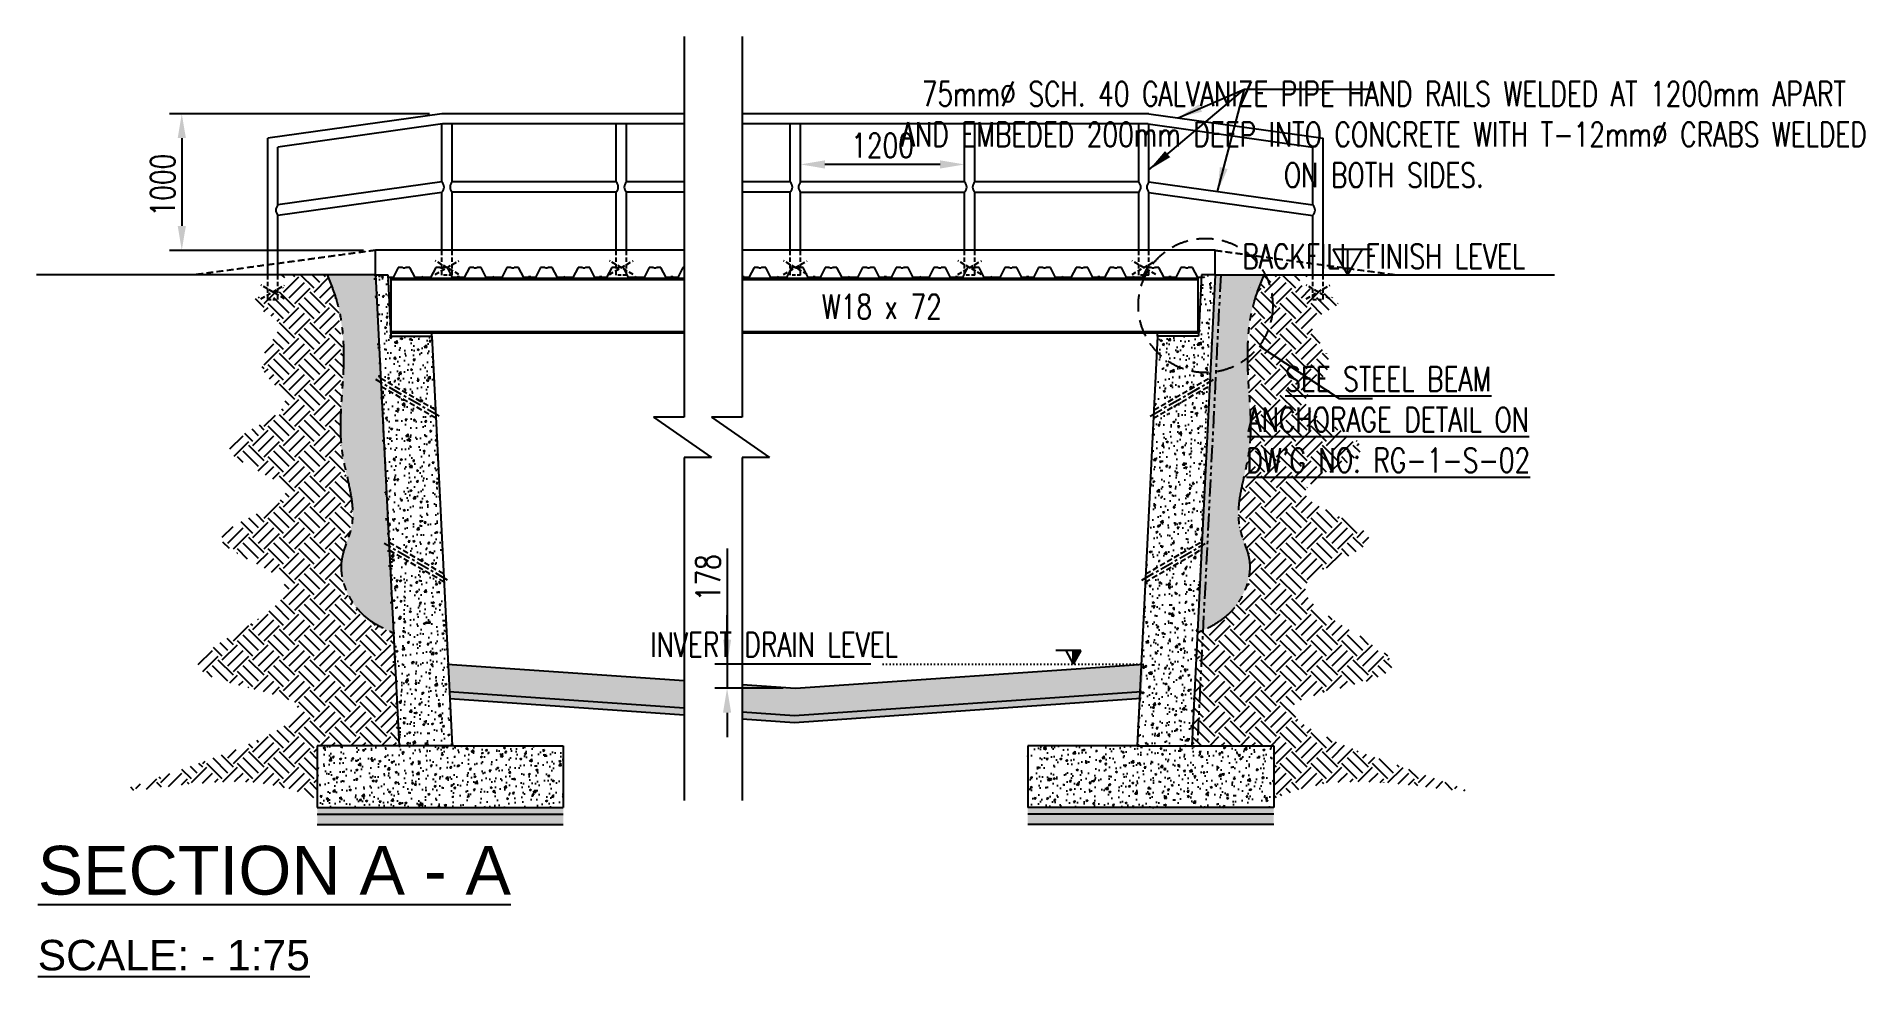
# Model space of a CAD drawing. Header units: millimetres. Extents: x -605628 to 223188, y -4937 to 493520.
# Drawn here: x -348753 to -335375, y 415915 to 422796 of the extents above; entities that cross this region are included whole.
import ezdxf

# ---------------------------------------------------------------- set-up
doc = ezdxf.new("R2010")
doc.units = ezdxf.units.MM
doc.header["$LTSCALE"] = 100
doc.header["$MEASUREMENT"] = 0
doc.header["$PDMODE"] = 3
doc.header["$PDSIZE"] = -0.5
for name, pattern in [('CENTER', [2, 1.25, -0.25, 0.25, -0.25]), ('DASHED', [0.75, 0.5, -0.25]), ('DOT', [0.25, 0, -0.25]), ('HIDDEN', [0.375, 0.25, -0.125]), ('PHANTOM', [2.5, 1.25, -0.25, 0.25, -0.25, 0.25, -0.25])]:
    doc.linetypes.add(name, pattern=pattern)
doc.layers.get('Defpoints').update_dxf_attribs({"color": 1})
for name, color, linetype in [('BARS', 5, 'Continuous'), ('CFD-3', 3, 'Continuous'), ('Column', 2, 'Continuous'), ('Grid-line', 8, 'CENTER'), ('S-Dim', 1, 'Continuous'), ('S-Hatch', 8, 'Continuous'), ('S-Text', 2, 'Continuous'), ('ST-FOOTING', 4, 'HIDDEN'), ('ST-HATCH', 8, 'Continuous'), ('TITLE', 2, 'Continuous'), ('VENT-PIPE', 8, 'Continuous')]:
    doc.layers.add(name, color=color, linetype=linetype)
doc.styles.add('Roomname', font='sanss___.ttf')
doc.styles.add('SKEL 1_75xp', font='romans.shx', dxfattribs={"width": 0.75, "height": 178.5})
doc.dimstyles.new('1-75', dxfattribs={"dimtxt": 178.5, "dimasz": 178.5, "dimexe": 90, "dimexo": 90, "dimgap": 50, "dimtad": 1, "dimdec": 0, "dimzin": 3, "dimdsep": 46, "dimtxsty": 'SKEL 1_75xp', "dimcen": 0.0625, "dimclrd": 1, "dimclre": 1, "dimclrt": 2, "dimaunit": 1, "dimadec": 0, "dimazin": 0, "dimtfac": 1, "dimtdec": 0, "dimtofl": 0, "dimtmove": 0, "dimatfit": 3, "dimfxl": 50, "dimtolj": 1, "dimtzin": 0, "dimarcsym": 0})
pattern_1 = [(45, (0, -2128.44), (1e-14, 224.506403), [158.75, -158.75]), (45, (-42.1, -2086.35), (1e-14, 224.506403), [158.75, -158.75]), (45, (-84.19, -2044.25), (1e-14, 224.506403), [158.75, -158.75]), (135, (-84.19, -2016.19), (-224.506403, 4e-14), [158.75, -158.75]), (135, (-42.1, -1974.1), (-224.506403, 4e-14), [158.75, -158.75]), (135, (1e-14, -1932), (-224.506403, 4e-14), [158.75, -158.75])]
pattern_2 = [(228.0127875, (128.016, -1950.643), (-1422.4, -1600.2), [23.9205, -2368.133855]), (184.9697407, (112.014, -1968.423), (2133.6, 177.8), [41.04833, -4063.78342]), (132.510447, (71.12, -1971.979), (1778, -1955.8), [28.943706, -2865.430596]), (267.273689, (1.778, -2016.429), (177.8, 3556), [37.380316, -3700.65062]), (292.8336542, (0, -2053.767), (-889, 2133.6), [36.65436, -3628.78654]), (357.273689, (14.224, -2087.549), (-3556, 177.8), [37.380316, -3700.65062]), (37.6942405, (51.562, -2089.327), (-2311.4, -1778), [49.433556, -4893.91807]), (72.2553284, (90.678, -2059.101), (1244.6, 3911.6), [46.670366, -4620.36796]), (121.4295656, (104.902, -2014.651), (-1422.4, 2311.4), [37.50691, -3713.1882]), (175.2363583, (85.344, -1982.647), (1955.8, -177.8), [42.81993, -2098.175587]), (222.3974378, (42.672, -1979.091), (-2133.6, -1955.8), [55.375454, -5482.174076]), (138.814075, (177.8, -2018.207), (-1244.6, 1066.8), [18.90032, -1871.13961]), (171.4692344, (163.576, -2005.761), (2311.4, -355.6), [35.95774, -3559.82473]), (225, (128.02, -2000.43), (-2e-14, -177.8), [25.144654, -226.30252]), (203.1985905, (115.57, -1979.091), (889, 355.6), [13.54089, -1340.543566]), (291.8014095, (103.124, -1984.425), (-177.8, 533.4), [19.149593, -938.33271]), (30.9637565, (110.236, -2002.205), (533.4, 355.6), [31.102376, -1005.64087]), (161.565051, (136.906, -1986.203), (355.6, -177.8), [22.4901, -539.76287]), (16.3895403, (0, -1984.425), (1778, 533.4), [31.50616, -3119.117867]), (70.346176, (30.226, -1975.535), (-711.2, -1955.8), [26.431926, -2616.7551]), (293.1985905, (136.906, -1950.643), (-355.6, 889), [27.081607, -1327.00285]), (343.6104597, (147.574, -1975.535), (-1778, 533.4), [31.50616, -3119.117867]), (339.4439548, (0, -2094.661), (-889, 355.6), [30.382464, -1488.7414]), (294.7751406, (28.448, -2105.329), (-889, 1955.8), [25.45705, -2520.251537]), (66.8014095, (138.684, -2128.443), (355.6, 889), [27.081607, -1327.00285]), (17.3540246, (149.352, -2103.551), (-2311.4, -711.2), [29.80479, -2950.66632]), (69.4439548, (51.562, -2128.443), (-355.6, -889), [15.19123, -1503.932634]), (101.3099325, (128.016, -2128.443), (-177.8, 711.2), [9.06602, -897.53965]), (165.9637565, (126.24, -2119.553), (533.4, -177.8), [36.65436, -696.43382]), (186.009006, (90.678, -2110.663), (1778, 177.8), [33.96869, -3362.89554]), (303.690068, (110.236, -2018.207), (-177.8, 355.6), [25.64267, -615.424345]), (353.1572266, (124.46, -2039.543), (3022.6, -355.6), [44.768973, -4432.120635]), (60.945396, (168.91, -2044.877), (-711.2, -1244.6), [18.305577, -1812.25746]), (90, (177.8, -2028.88), (-177.8, 177.8), [10.668, -167.132]), (120.2564372, (87.122, -2105.329), (711.2, -1244.6), [24.70069, -2445.375854]), (48.0127875, (74.676, -2083.993), (1422.4, 1600.2), [47.841, -2344.213354]), (0, (106.68, -2048.43), (177.8, 177.8), [46.228, -131.572]), (325.3048465, (152.908, -2048.433), (1778, -1244.6), [28.11267, -2783.15217]), (254.054604, (176.022, -2064.435), (-177.8, -711.2), [25.888036, -1268.5155]), (207.6459754, (168.91, -2089.327), (-3378.2, -1778), [42.150157, -4172.87251]), (175.4260787, (131.572, -2108.885), (-2311.4, 177.8), [44.59206, -4414.60925])]
pattern_3 = [(37.5, (0, -2128.443), (-0.6299336, 19.2682377), [0, -15.2, 0, -17, 0, -16.25]), (7.5, (0, -2128.443), (17.697767, 28.2214607), [0, -8.2, 0, -13.7, 0, -5.25]), (327.5, (-12.3, -2128.443), (31.1414186, 0.05659054), [0, -5, 0, -18, 0, -23.5]), (317.5, (-12.3, -2128.443), (30.061266, 8.7767556), [0, -2.5, 0, -11.8, 0, -13.5])]
pattern_4 = [(228.0127875, (86.4, -2008.443), (-960, -1080), [16.14432, -1598.290566]), (184.9697407, (75.6, -2020.443), (1440, 120), [27.70416, -2742.710971]), (132.5104471, (48, -2022.843), (1200, -1320), [19.53456, -1933.923912]), (267.273689, (1.2, -2052.843), (120, 2400), [25.22856, -2497.626965]), (292.8336542, (0, -2078.043), (-600, 1440), [24.7386, -2449.124775]), (357.273689, (9.6, -2100.843), (-2400, 120), [25.22856, -2497.626965]), (37.6942405, (34.8, -2102.043), (-1560, -1200), [33.36348, -3302.981826]), (72.2553284, (61.2, -2081.643), (840, 2640), [31.49856, -3118.35858]), (121.4295656, (70.8, -2051.643), (-960, 1560), [25.314, -2506.088773]), (175.2363583, (57.6, -2030.043), (1320, -120), [28.89984, -1416.09151]), (222.3974378, (28.8, -2027.6432), (-1440, -1320), [37.37376, -3700.005]), (138.8140748, (120, -2054.043), (-840, 720), [12.75612, -1262.861378]), (171.4692344, (110.4, -2045.643), (1560, -240), [24.26844, -2402.58137]), (225, (86.4, -2042.04), (-1e-14, -120), [16.97052, -152.735107]), (203.1985905, (78, -2027.643), (600, 240), [9.13896, -904.753813]), (291.8014095, (69.6, -2031.243), (-120, 360), [12.92436, -633.295417]), (30.9637565, (74.4, -2043.243), (360, 240), [20.99148, -678.722747]), (161.565051, (92.4, -2032.443), (240, -120), [15.17892, -364.2944]), (16.3895403, (0, -2031.243), (1200, 360), [21.264, -2105.141418]), (70.346176, (20.4, -2025.243), (-480, -1320), [17.83932, -1766.08893]), (293.1985905, (92.4, -2008.443), (-240, 600), [18.2778, -895.614973]), (343.6104597, (99.6, -2025.243), (-1200, 360), [21.264, -2105.141418]), (339.4439548, (0, -2105.643), (-600, 240), [20.5056, -1004.77485]), (294.7751406, (19.2, -2112.843), (-600, 1320), [17.18136, -1700.957168]), (66.8014095, (93.6, -2128.443), (240, 600), [18.2778, -895.614973]), (17.3540246, (100.8, -2111.643), (-1560, -480), [20.11572, -1991.450834]), (69.4439548, (34.8, -2128.443), (-240, -600), [10.2528, -1015.02765]), (101.3099325, (86.4, -2128.443), (-120, 480), [6.1188, -605.763542]), (165.9637565, (85.2, -2122.443), (360, -120), [24.7386, -470.034075]), (186.009006, (61.2, -2116.443), (1200, 120), [22.926, -2269.67078]), (303.6900675, (74.4, -2054.043), (-120, 240), [17.30664, -415.359513]), (353.1572266, (84, -2068.443), (2040, -240), [30.21528, -2991.307515]), (60.945396, (114, -2072.043), (-480, -840), [12.35472, -1223.120897]), (90, (120, -2061.24), (-120, 120), [7.2, -112.8]), (120.2564372, (58.8, -2112.843), (480, -840), [16.67088, -1650.4224]), (48.0127875, (50.4, -2098.443), (960, 1080), [32.28864, -1582.146246]), (0, (72, -2074.44), (120, 120), [31.2, -88.8]), (325.3048465, (103.2, -2074.443), (1200, -840), [18.97368, -1878.392916]), (254.054604, (118.8, -2085.243), (-120, -480), [17.47224, -856.140947]), (207.6459754, (114, -2102.043), (-2280, -1200), [28.4478, -2816.336902]), (175.4260787, (88.8, -2115.243), (-1560, 120), [30.09588, -2979.48881])]
pattern_5 = [(50, (0, 0), (143.452037, -12.550427), [15, -165]), (355, (0, 0), (-27.750267, 150.438427), [12, -132]), (100.451444, (11.95, -1.05), (115.70177, 137.887998), [12.74804, -140.228422]), (46.1842, (0, 40), (213.448266, -33.103856), [22.5, -247.5]), (96.635635, (17.79, 37.24), (186.93239, 194.82372), [19.12207, -210.34275]), (351.184164, (0, 40), (186.93239, 194.82372), [18, -198]), (21, (20, 30), (119.38141, -80.523778), [15, -165]), (326, (20, 30), (48.663066, 145.03001), [12, -132]), (71.451445, (29.95, 23.29), (168.044475, 64.50623), [12.748038, -140.228422]), (37.5, (0, 0), (2.431971, 66.578771), [0, -130.4, 0, -134, 0, -132.5]), (7.5, (0, 0), (52.6139075, 78.882342), [0, -76.4, 0, -127.4, 0, -50.5]), (327.5, (-44.6, 0), (106.764487, -4.5109743), [0, -50, 0, -156, 0, -207]), (317.5, (-64.6, 0), (116.637234, 20.020996), [0, -65, 0, -103.6, 0, -147])]

msp = doc.modelspace()

# ---------------------------------------------------------------- texts
at = {"layer": 'S-Dim', "color": 5, "char_height": 178.5, "attachment_point": 5, "style": 'SKEL 1_75xp'}
for s, insert in [('\\A1;75mm∅ SCH. 40 GALVANIZE PIPE HAND RAILS WELDED AT 1200mm APART\\PAND EMBEDED 200mm DEEP INTO CONCRETE WITH T-12mm∅ CRABS WELDED\\PON BOTH SIDES.', (-338892.1, 422079.3)), ('\\A1;BACKFILL FINISH LEVEL', (-338892.1, 421187.3)), ('\\A1;W18 x 72', (-342566.3, 420818.5)), ("{\\LSEE STEEL BEAM\\PANCHORAGE DETAIL ON\\PDW'G NO: RG-1-S-02}", (-338859.8, 419992.1)), ('INVERT DRAIN LEVEL', (-343354.2, 418344.7))]:
    msp.add_mtext(s, dxfattribs=dict(at, insert=insert))
at = {"layer": 'TITLE', "color": 5, "insert": (-348744.3, 416871.3), "char_height": 357, "width": 15189.483, "attachment_point": 1, "style": 'Roomname'}
msp.add_mtext('{\\LSECTION A - A}', dxfattribs=at)
at = {"layer": 'TITLE', "insert": (-348744.3, 416182.8), "char_height": 223.125, "width": 12491.798, "attachment_point": 1, "style": 'Roomname'}
msp.add_mtext('{\\L\\C7;SCALE: - 1:75}', dxfattribs=at)

# ---------------------------------------------------------------- blocks, each defined once
blk = doc.blocks.new('CFD')
at = {"layer": 'Column'}
for p, q in [((0, 0), (0.25, -0.25)), ((2.25, -0.25), (4, 3.25)), ((4, 3.25), (5.5, 3.25)), ((5.5, 3.25), (5.62, 3)), ((5.62, 3), (6.37, 3)), ((6.37, 3), (6.5, 3.25)), ((6.5, 3.25), (8, 3.25)), ((8, 3.25), (9.75, -0.25)), ((13.75, -0.25), (15.5, 3.25)), ((15.5, 3.25), (17, 3.25)), ((17, 3.25), (17.13, 3)), ((17.13, 3), (17.88, 3)), ((17.88, 3), (18, 3.25)), ((18, 3.25), (19.5, 3.25)), ((19.5, 3.25), (21.25, -0.25)), ((23.75, -0.25), (24.3, 0)), ((24.3, 0), (24.5, -0.25)), ((0.25, -0.25), (2.25, -0.25)), ((9.75, -0.25), (11.25, -0.25)), ((11.25, -0.25), (11.38, 0)), ((11.38, 0), (12.13, 0)), ((12.13, 0), (12.25, -0.25)), ((12.25, -0.25), (13.75, -0.25)), ((21.25, -0.25), (23.75, -0.25))]:
    blk.add_line(p, q, dxfattribs=at)
blk = doc.blocks.new('*D28')
at = {"layer": 'Defpoints', "color": 0, "transparency": 16777216}
for p in [(-342556, 418202), (-343699, 418025), (-343198, 418025)]:
    blk.add_point(p, dxfattribs=at)
at = {"layer": 'S-Dim', "color": 1, "lineweight": -2, "transparency": 16777216}
for p, q in [((-343699, 419047), (-343699, 418202)), ((-343699, 418381), (-343699, 418559)), ((-342646, 418202), (-343789, 418202)), ((-343699, 418202), (-343699, 418025)), ((-343288, 418025), (-343789, 418025)), ((-343699, 417846), (-343699, 417668))]:
    blk.add_line(p, q, dxfattribs=at)
at = {"layer": 'S-Dim', "color": 1, "transparency": 16777216}
for points in [[(-343729, 418381), (-343669, 418381), (-343699, 418202)], [(-343729, 417846), (-343669, 417846), (-343699, 418025)]]:
    blk.add_solid(points, dxfattribs=at)
at = {"layer": 'S-Dim', "color": 2, "transparency": 16777216, "insert": (-343838, 418834), "char_height": 178.5, "attachment_point": 5, "rotation": 90, "style": 'SKEL 1_75xp'}
blk.add_mtext('\\A1;{\\C7;178}', dxfattribs=at)
blk = doc.blocks.new('*D62')
at = {"layer": 'Defpoints', "color": 0, "transparency": 16777216}
for p in [(-343161, 421860), (-343161, 421796), (-341961, 421796)]:
    blk.add_point(p, dxfattribs=at)
at = {"layer": 'S-Dim', "color": 1, "lineweight": -2, "transparency": 16777216}
for p, q in [((-343161, 421886), (-343161, 421950)), ((-341961, 421886), (-341961, 421950)), ((-342140, 421860), (-342983, 421860))]:
    blk.add_line(p, q, dxfattribs=at)
at = {"layer": 'S-Dim', "color": 1, "transparency": 16777216}
for points in [[(-342983, 421890), (-342983, 421830), (-343161, 421860)], [(-342140, 421890), (-342140, 421830), (-341961, 421860)]]:
    blk.add_solid(points, dxfattribs=at)
at = {"layer": 'S-Dim', "color": 2, "transparency": 16777216, "insert": (-342561, 421999), "char_height": 178.5, "attachment_point": 5, "style": 'SKEL 1_75xp'}
blk.add_mtext('\\A1;{\\C7;1200}', dxfattribs=at)
blk = doc.blocks.new('*D63')
at = {"layer": 'Defpoints', "color": 0, "transparency": 16777216}
for p in [(-345786, 422231), (-347690, 421231), (-346271, 421231)]:
    blk.add_point(p, dxfattribs=at)
at = {"layer": 'S-Dim', "color": 1, "lineweight": -2, "transparency": 16777216}
for p, q in [((-345876, 422231), (-347780, 422231)), ((-347690, 422053), (-347690, 421410)), ((-346361, 421231), (-347780, 421231))]:
    blk.add_line(p, q, dxfattribs=at)
at = {"layer": 'S-Dim', "color": 1, "transparency": 16777216}
for points in [[(-347720, 422053), (-347660, 422053), (-347690, 422231)], [(-347720, 421410), (-347660, 421410), (-347690, 421231)]]:
    blk.add_solid(points, dxfattribs=at)
at = {"layer": 'S-Dim', "color": 2, "transparency": 16777216, "insert": (-347829, 421709), "char_height": 178.5, "attachment_point": 5, "rotation": 90, "style": 'SKEL 1_75xp'}
blk.add_mtext('\\A1;{\\C7;1000}', dxfattribs=at)

# ---------------------------------------------------------------- dimensions: what is measured, and where the dimension line sits
at = {"layer": 'S-Dim', "color": 5}
for base, p1, p2, angle, picture, middle in [((-347690, 421231.4), (-345786.2, 422231.4), (-346271.2, 421231.4), 270, '*D63', (-347690, 421708.9)), ((-343161.2, 421859.9), (-341961.2, 421795.6), (-343161.2, 421795.6), 180, '*D62', (-342561.2, 421859.9))]:
    dim = msp.add_linear_dim(base=base, p1=p1, p2=p2, angle=angle, text='{\\C7;<>}', dimstyle='1-75', override={"dimtmove": 1}, dxfattribs=at)
    dim.commit()
    dim.dimension.update_dxf_attribs({"geometry": picture, "text_midpoint": middle, "dimtype": 160})
at = {"layer": 'S-Dim'}
dim = msp.add_linear_dim(base=(-343698.8, 418024.7), p1=(-342556.5, 418202.5), p2=(-343198.2, 418024.7), angle=270, text='{\\C7;<>}', dimstyle='1-75', override={"dimtmove": 1}, dxfattribs=at)
dim.commit()
dim.dimension.update_dxf_attribs({"geometry": '*D28', "text_midpoint": (-343668.1, 418834.1), "dimtype": 160})

# ---------------------------------------------------------------- hatches: boundary and pattern name
h = msp.add_hatch()
h.set_pattern_fill('AR-CONC', color=8, scale=20, style=0)
h.set_pattern_definition(pattern_5)
h.paths.add_polyline_path([(-346282.7, 421052.5), (-346182.7, 421052.5), (-346160.2, 420602.5), (-345860.1, 420602.5), (-345854.4, 420489.1, -0.2249037), (-346246.9, 420336.8)])
h = msp.add_hatch()
h.set_pattern_fill('AR-CONC', color=8, scale=20, style=0)
h.set_pattern_definition(pattern_5)
h.paths.add_polyline_path([(-340126.2, 421052.5), (-340226.2, 421052.5), (-340248.7, 420602.5), (-340548.8, 420602.5), (-340554.5, 420489.1, 0.2249037), (-340162, 420336.8)])
h = msp.add_hatch()
h.set_pattern_fill('AR-CONC', color=8, scale=20, style=0)
h.set_pattern_definition(pattern_5)
h.paths.add_polyline_path([(-346245, 420299.5), (-346246.9, 420336.8, 0.2249037), (-345854.4, 420489.1), (-345833.1, 420061.6)])
h = msp.add_hatch()
h.set_pattern_fill('AR-CONC', color=8, scale=20, style=0)
h.set_pattern_definition(pattern_5)
h.paths.add_polyline_path([(-340163.9, 420299.5), (-340162, 420336.8, -0.2249037), (-340554.5, 420489.1), (-340575.8, 420061.6)])
h = msp.add_hatch()
h.set_pattern_fill('AR-CONC', color=8, scale=20, style=0)
h.set_pattern_definition(pattern_5)
h.paths.add_polyline_path([(-346242.1, 420240), (-345830.1, 420002.1), (-345773.1, 418861.9), (-346185.1, 419099.8)])
h = msp.add_hatch()
h.set_pattern_fill('AR-CONC', color=8, scale=20, style=0)
h.set_pattern_definition(pattern_5)
h.paths.add_polyline_path([(-340166.8, 420240), (-340578.8, 420002.1), (-340635.8, 418861.9), (-340223.8, 419099.8)])
h = msp.add_hatch()
h.set_pattern_fill('AR-CONC', color=8, scale=20, style=0)
h.set_pattern_definition(pattern_5)
h.paths.add_polyline_path([(-346182.1, 419040.3), (-345770.2, 418802.5), (-345740.2, 418202.5), (-345760.2, 418202.5), (-345740.1, 418201.1), (-345710.2, 417602.5), (-346110.2, 417602.5)])
h = msp.add_hatch()
h.set_pattern_fill('AR-CONC', color=8, scale=20, style=0)
h.set_pattern_definition(pattern_5)
h.paths.add_polyline_path([(-340226.8, 419040.3), (-340638.8, 418802.5), (-340668.7, 418202.5), (-340648.7, 418202.5), (-340668.8, 418201.1), (-340698.7, 417602.5), (-340298.7, 417602.5)])
h = msp.add_hatch()
h.set_pattern_fill('AR-CONC', color=8, scale=20, style=0)
h.set_pattern_definition(pattern_5)
h.paths.add_polyline_path([(-343588.1, 418051.9), (-343588.1, 417851.9), (-343201, 417824.9), (-340665.4, 418002.2), (-340648.7, 418202.5), (-343198.2, 418024.7)])
h.paths.add_polyline_path([(-344012.7, 417881.5), (-344012.7, 418081.5), (-345748.7, 418202.5), (-345731.9, 418001.3)])
h = msp.add_hatch()
h.set_pattern_fill('AR-CONC', color=8, scale=20, style=0)
h.set_pattern_definition(pattern_5)
h.paths.add_polyline_path([(-344898.7, 417602.5), (-345698.7, 417602.5), (-346098.7, 417602.5), (-346698.7, 417602.5), (-346698.7, 417152.5), (-344898.7, 417152.5)])
h = msp.add_hatch()
h.set_pattern_fill('AR-CONC', color=8, scale=20, style=0)
h.set_pattern_definition(pattern_5)
h.paths.add_polyline_path([(-339698.7, 417602.5), (-340298.7, 417602.5), (-340698.7, 417602.5), (-341498.7, 417602.5), (-341498.7, 417152.5), (-339698.7, 417152.5)])
at = {"layer": 'S-Dim'}
h = msp.add_hatch(color=2, dxfattribs=at)
h.dxf.hatch_style = 1
h.paths.add_polyline_path([(-341165.3, 418302.2), (-341111.2, 418302.2), (-341165.3, 418202.5)])
at = {"layer": 'S-Hatch'}
h = msp.add_hatch(dxfattribs=at)
h.set_pattern_fill('EARTH', color=256, scale=635, angle=45, style=0)
h.set_pattern_definition(pattern_1)
h.paths.add_polyline_path([(-346533.1, 420919.3), (-346533, 420920.1), (-346532.9, 420921)])
h.paths.add_polyline_path([(-346539.6, 420814.8), (-346539.6, 420815.6), (-346539.7, 420813.9)])
h.paths.add_polyline_path([(-346539.7, 420811.3), (-346539.7, 420812.1), (-346539.7, 420810.4)])
h.paths.add_polyline_path([(-346539.6, 420818.3), (-346539.6, 420819.2), (-346539.6, 420817.4)])
h.paths.add_polyline_path([(-346539.7, 420807.7), (-346539.7, 420808.6), (-346539.7, 420806.9)])
h.paths.add_polyline_path([(-346539.6, 420821.8), (-346539.5, 420822.7), (-346539.6, 420820.9)])
h.paths.add_polyline_path([(-346539.7, 420804.2), (-346539.7, 420805.1), (-346539.7, 420803.3)])
h.paths.add_polyline_path([(-346539.5, 420825.3), (-346539.5, 420826.2), (-346539.5, 420824.4)])
h.paths.add_polyline_path([(-346539.7, 420800.7), (-346539.7, 420801.6), (-346539.7, 420799.8)])
h.paths.add_polyline_path([(-346539.4, 420828.8), (-346539.4, 420829.7), (-346539.4, 420828)])
h.paths.add_polyline_path([(-346539.6, 420797.2), (-346539.6, 420798.1), (-346539.6, 420796.3)])
h.paths.add_polyline_path([(-346539.3, 420832.4), (-346539.3, 420833.2), (-346539.4, 420831.5)])
h.paths.add_polyline_path([(-346539.6, 420794.3), (-346539.6, 420794.5), (-346539.6, 420792.8), (-346539.6, 420791), (-346539.5, 420789.3), (-346539.5, 420787.5), (-346539.5, 420785.7), (-346539.4, 420784), (-346539.4, 420782.2), (-346539.4, 420780.5), (-346539.3, 420778.7), (-346539.3, 420776.9), (-346539.2, 420775.2), (-346539.2, 420773.4), (-346539.1, 420771.7), (-346539.1, 420769.9), (-346539, 420768.1), (-346539, 420766.4), (-346538.9, 420764.6), (-346538.8, 420762.9), (-346538.8, 420761.1), (-346538.7, 420759.3), (-346538.6, 420757.6), (-346538.5, 420755.8), (-346538.5, 420754.1), (-346538.4, 420752.3), (-346538.3, 420750.5), (-346538.2, 420748.8), (-346538.1, 420747), (-346538, 420745.3), (-346537.9, 420743.5), (-346537.8, 420741.7), (-346537.7, 420740), (-346537.6, 420738.2), (-346537.5, 420736.5), (-346537.4, 420734.7), (-346537.3, 420732.9), (-346537.2, 420731.2), (-346537.1, 420729.4), (-346537, 420727.7), (-346536.9, 420725.9), (-346536.8, 420724.1), (-346536.7, 420722.4), (-346536.5, 420720.6), (-346536.4, 420718.8), (-346536.3, 420717.1), (-346536.2, 420715.3), (-346536, 420713.6), (-346535.9, 420711.8), (-346535.8, 420710), (-346535.6, 420708.3), (-346535.5, 420706.5), (-346535.4, 420704.8), (-346535.2, 420703), (-346535.1, 420701.2), (-346534.9, 420699.5), (-346534.8, 420697.7), (-346534.6, 420695.9), (-346534.5, 420694.2), (-346534.3, 420692.4), (-346534.2, 420690.7), (-346534, 420688.9), (-346533.9, 420687.1), (-346533.7, 420685.4), (-346533.6, 420683.6), (-346533.4, 420681.8), (-346533.2, 420680.1), (-346533.1, 420678.3), (-346532.9, 420676.6), (-346532.7, 420674.8), (-346532.6, 420673), (-346532.4, 420671.3), (-346532.2, 420669.5), (-346532.1, 420667.7), (-346531.9, 420666), (-346531.7, 420664.2), (-346531.5, 420662.5), (-346531.4, 420660.7), (-346531.2, 420658.9), (-346531, 420657.2), (-346530.8, 420655.4), (-346530.6, 420653.6), (-346530.5, 420651.9), (-346530.3, 420650.1), (-346530.1, 420648.4), (-346529.9, 420646.6), (-346529.7, 420644.8), (-346529.5, 420643.1), (-346529.3, 420641.3), (-346529.1, 420639.5), (-346528.9, 420637.8), (-346528.7, 420636), (-346528.5, 420634.2), (-346528.3, 420632.5), (-346528.1, 420630.7), (-346527.9, 420629), (-346527.7, 420627.2), (-346527.5, 420625.4), (-346527.3, 420623.7), (-346527.1, 420621.9), (-346526.9, 420620.1), (-346526.7, 420618.4), (-346526.5, 420616.6), (-346526.3, 420614.8), (-346526.1, 420613.1), (-346525.9, 420611.3), (-346525.7, 420609.6), (-346525.5, 420607.8), (-346525.3, 420606), (-346525.1, 420604.3), (-346524.8, 420602.5), (-346523.7, 420593.4), (-346522.6, 420584.2), (-346521.5, 420575.1), (-346520.3, 420566), (-346519.2, 420556.8), (-346518, 420547.7), (-346516.8, 420538.5), (-346515.7, 420529.4), (-346514.5, 420520.3), (-346513.3, 420511.1), (-346512.2, 420502), (-346511, 420492.8), (-346509.9, 420483.7), (-346508.8, 420474.6), (-346507.7, 420465.4), (-346506.6, 420456.3), (-346506.1, 420451.8), (-346506.1, 420430.4), (-346507.6, 420365.9), (-346510.5, 420301.4), (-346514.3, 420237.2), (-346518.8, 420173.2), (-346523.1, 420109.5), (-346526.7, 420045.8), (-346529, 419982.2), (-346529.4, 419918.6), (-346527.2, 419854.9), (-346521.8, 419791), (-346519, 419771.8), (-346519, 419770.7), (-346518.1, 419761.4), (-346517.2, 419752.2), (-346516.2, 419743), (-346515, 419733.8), (-346513.8, 419724.6), (-346512.5, 419715.3), (-346511.1, 419706.1), (-346509.6, 419696.9), (-346508.1, 419687.7), (-346506.4, 419678.4), (-346504.8, 419669.2), (-346503, 419660), (-346501.2, 419650.7), (-346499.4, 419641.5), (-346497.5, 419632.3), (-346495.6, 419623.1), (-346493.6, 419613.8), (-346491.6, 419604.6), (-346489.6, 419595.4), (-346487.5, 419586.2), (-346485.5, 419576.9), (-346483.4, 419567.7), (-346481.4, 419558.5), (-346479.3, 419549.3), (-346477.2, 419540.1), (-346475.2, 419530.9), (-346473.1, 419521.7), (-346471.1, 419512.5), (-346469.1, 419503.3), (-346467.2, 419494.2), (-346465.2, 419485), (-346463.3, 419475.8), (-346461.5, 419466.7), (-346459.7, 419457.5), (-346458, 419448.4), (-346456.3, 419439.3), (-346454.6, 419430.2), (-346453.1, 419421), (-346451.6, 419411.9), (-346450.2, 419402.9), (-346448.9, 419393.8), (-346447.6, 419384.7), (-346446.5, 419375.6), (-346445.5, 419366.6), (-346444.5, 419357.6), (-346443.7, 419348.5), (-346443, 419339.5), (-346442.4, 419330.5), (-346441.9, 419321.5), (-346441.5, 419312.6), (-346441.3, 419303.6), (-346441.2, 419294.7), (-346441.3, 419285.7), (-346441.5, 419276.8), (-346441.8, 419267.9), (-346442.3, 419259), (-346443, 419250.2), (-346443.8, 419241.3), (-346444.8, 419232.5), (-346446, 419223.7), (-346447.4, 419214.9), (-346448.9, 419206.1), (-346450.7, 419197.3), (-346452.6, 419188.6), (-346454.7, 419179.9), (-346457.1, 419171.2), (-346459.5, 419162.5), (-346462.1, 419153.8), (-346464.9, 419145.1), (-346467.7, 419136.4), (-346470.6, 419127.8), (-346473.6, 419119.1), (-346476.7, 419110.4), (-346479.8, 419101.8), (-346482.9, 419093.1), (-346486.1, 419084.4), (-346489.2, 419075.7), (-346492.3, 419067), (-346495.3, 419058.3), (-346498.3, 419049.5), (-346501.2, 419040.7), (-346504, 419031.9), (-346506.6, 419023.1), (-346509.2, 419014.3), (-346511.6, 419005.4), (-346513.8, 418996.5), (-346515.8, 418987.5), (-346517.7, 418978.6), (-346519.3, 418969.5), (-346520.7, 418960.5), (-346521.8, 418951.3), (-346522.7, 418942.2), (-346523.3, 418933), (-346523.7, 418923.8), (-346523.9, 418914.5), (-346523.8, 418905.3), (-346523.5, 418896), (-346523, 418886.7), (-346522.3, 418877.4), (-346521.3, 418868), (-346520.1, 418858.7), (-346518.7, 418849.4), (-346517.1, 418840.1), (-346515.3, 418830.8), (-346513.3, 418821.6), (-346511.1, 418812.3), (-346508.6, 418803.1), (-346506, 418793.9), (-346503.2, 418784.7), (-346500.2, 418775.6), (-346497, 418766.5), (-346493.7, 418757.5), (-346490.1, 418748.5), (-346486.4, 418739.6), (-346482.5, 418730.8), (-346478.5, 418722), (-346474.2, 418713.3), (-346469.8, 418704.6), (-346465.3, 418696), (-346460.6, 418687.6), (-346455.7, 418679.2), (-346450.7, 418670.9), (-346445.6, 418662.7), (-346440.3, 418654.6), (-346434.8, 418646.6), (-346429.3, 418638.7), (-346423.5, 418630.9), (-346417.7, 418623.2), (-346411.7, 418615.7), (-346405.6, 418608.3), (-346399.4, 418601), (-346393.1, 418593.9), (-346386.7, 418586.9), (-346380.1, 418580), (-346373.4, 418573.3), (-346366.7, 418566.8), (-346359.8, 418560.4), (-346352.8, 418554.2), (-346345.7, 418548.1), (-346338.6, 418542.2), (-346331.3, 418536.5), (-346324, 418530.9), (-346316.6, 418525.4), (-346309.1, 418520.1), (-346301.5, 418514.9), (-346293.9, 418509.8), (-346286.2, 418504.8), (-346278.4, 418500), (-346270.6, 418495.2), (-346262.7, 418490.6), (-346254.7, 418486), (-346246.8, 418481.6), (-346238.7, 418477.2), (-346230.6, 418472.8), (-346222.5, 418468.6), (-346214.4, 418464.4), (-346206.2, 418460.3), (-346198, 418456.2), (-346189.7, 418452.1), (-346181.5, 418448.1), (-346173.2, 418444.1), (-346164.9, 418440.2), (-346156.6, 418436.3), (-346148.3, 418432.3), (-346140, 418428.4), (-346098.7, 417602.5), (-346698.7, 417602.5), (-346698.7, 417212.9), (-346725.1, 417223.8), (-346751.8, 417234.6), (-346778.7, 417245.1), (-346806.1, 417255.3), (-346833.9, 417265.2), (-346862.2, 417274.7), (-346891.1, 417283.9), (-346920.6, 417292.5), (-346951, 417300.6), (-346982.1, 417308.1), (-347014.1, 417315), (-347047, 417321.1), (-347081, 417326.6), (-347116, 417331.3), (-347152.2, 417335.1), (-347189.7, 417338), (-347228.4, 417340), (-347268.4, 417341.2), (-347309.3, 417341.4), (-347351, 417340.9), (-347393.4, 417339.7), (-347436.1, 417337.9), (-347479.2, 417335.5), (-347522.2, 417332.6), (-347565.2, 417329.2), (-347607.8, 417325.6), (-347649.9, 417321.6), (-347691.3, 417317.4), (-347731.9, 417313), (-347771.3, 417308.6), (-347809.5, 417304.1), (-347846.2, 417299.7), (-347881.3, 417295.4), (-347914.6, 417291.3), (-347945.8, 417287.5), (-347974.8, 417284), (-348001.4, 417280.8), (-348025.5, 417278.1), (-348046.7, 417276), (-348065, 417274.4), (-348080.2, 417273.6), (-348092, 417273.4), (-348100.3, 417274), (-348104.8, 417275.5), (-348105.5, 417278), (-348102.1, 417281.4), (-348094.7, 417285.9), (-348083.5, 417291.3), (-348068.7, 417297.6), (-348050.6, 417304.8), (-348029.2, 417312.8), (-348004.9, 417321.7), (-347977.8, 417331.3), (-347948.1, 417341.7), (-347916, 417352.8), (-347881.8, 417364.6), (-347845.6, 417377), (-347807.6, 417390), (-347768, 417403.6), (-347727.1, 417417.7), (-347684.9, 417432.3), (-347641.8, 417447.3), (-347598, 417462.8), (-347553.6, 417478.6), (-347508.8, 417494.8), (-347463.8, 417511.3), (-347418.9, 417528.1), (-347374.2, 417545.1), (-347329.9, 417562.4), (-347286.3, 417579.8), (-347243.5, 417597.3), (-347201.7, 417615), (-347161.2, 417632.7), (-347122.1, 417650.4), (-347084.7, 417668.1), (-347049.1, 417685.8), (-347015.6, 417703.3), (-346984.3, 417720.8), (-346955.4, 417738.1), (-346929.2, 417755.3), (-346905.9, 417772.2), (-346885.6, 417788.8), (-346868.5, 417805.1), (-346854.9, 417821.2), (-346845, 417836.8), (-346838.9, 417852), (-346836.9, 417866.8), (-346839.1, 417881.2), (-346845.8, 417895), (-346857.1, 417908.2), (-346873.1, 417920.9), (-346893.6, 417933.1), (-346917.9, 417944.8), (-346945.8, 417956.2), (-346976.7, 417967.1), (-347010.2, 417977.8), (-347046, 417988.3), (-347083.5, 417998.5), (-347122.3, 418008.7), (-347162, 418018.8), (-347202.2, 418028.8), (-347242.4, 418039), (-347282.1, 418049.2), (-347321.1, 418059.6), (-347358.8, 418070.3), (-347394.7, 418081.2), (-347428.5, 418092.4), (-347459.7, 418104), (-347487.9, 418116.1), (-347512.7, 418128.7), (-347533.5, 418141.8), (-347550.1, 418155.6), (-347561.9, 418170.1), (-347568.5, 418185.2), (-347569.5, 418201.2), (-347564.9, 418218), (-347555.2, 418235.5), (-347540.8, 418253.7), (-347522.1, 418272.5), (-347499.7, 418292), (-347473.8, 418312), (-347445, 418332.6), (-347413.8, 418353.6), (-347380.5, 418375.1), (-347345.6, 418396.9), (-347309.5, 418419.1), (-347272.8, 418441.6), (-347235.7, 418464.3), (-347198.9, 418487.3), (-347162.6, 418510.4), (-347127.4, 418533.6), (-347093.8, 418556.8), (-347062, 418580.1), (-347032.7, 418603.4), (-347006.2, 418626.6), (-346982.9, 418649.7), (-346963.4, 418672.6), (-346948, 418695.4), (-346937.3, 418717.8), (-346931.6, 418740), (-346931.4, 418761.8), (-346937.1, 418783.3), (-346949, 418804.3), (-346966.8, 418824.9), (-346989.5, 418845.2), (-347016.5, 418865.1), (-347046.8, 418884.6), (-347079.8, 418903.8), (-347114.7, 418922.8), (-347150.7, 418941.5), (-347186.9, 418960), (-347222.7, 418978.3), (-347257.1, 418996.5), (-347289.6, 419014.5), (-347319.2, 419032.4), (-347345.1, 419050.2), (-347366.7, 419068), (-347383.1, 419085.7), (-347393.5, 419103.5), (-347397.2, 419121.3), (-347393.4, 419139.1), (-347382.2, 419157), (-347364.7, 419175), (-347341.6, 419193), (-347313.8, 419211.1), (-347282.2, 419229.3), (-347247.7, 419247.5), (-347211.2, 419265.8), (-347173.6, 419284.2), (-347135.8, 419302.6), (-347098.7, 419321), (-347063, 419339.5), (-347029.8, 419358), (-347000, 419376.6), (-346974.3, 419395.2), (-346953.7, 419413.9), (-346939.1, 419432.6), (-346931.4, 419451.3), (-346931.5, 419470.1), (-346939.6, 419488.9), (-346954.9, 419507.7), (-346976.3, 419526.6), (-347002.8, 419545.5), (-347033.4, 419564.4), (-347066.9, 419583.3), (-347102.5, 419602.3), (-347138.9, 419621.3), (-347175.2, 419640.3), (-347210.4, 419659.3), (-347243.3, 419678.4), (-347272.9, 419697.5), (-347298.3, 419716.6), (-347318.3, 419735.7), (-347331.9, 419754.8), (-347338.1, 419774), (-347335.9, 419793.2), (-347326, 419812.4), (-347309.4, 419831.6), (-347286.9, 419851), (-347259.7, 419870.5), (-347228.8, 419890.2), (-347195.2, 419910), (-347159.9, 419930), (-347123.9, 419950.3), (-347088.3, 419970.8), (-347054, 419991.6), (-347022.1, 420012.7), (-346993.5, 420034.1), (-346969.4, 420056), (-346950.7, 420078.2), (-346938.4, 420100.8), (-346933.6, 420123.9), (-346937.1, 420147.4), (-346948.2, 420171.5), (-346965.3, 420196.1), (-346986.6, 420221.3), (-347010.2, 420247), (-347034.6, 420273.4), (-347057.8, 420300.4), (-347078.2, 420328.2), (-347094, 420356.6), (-347103.5, 420385.8), (-347104.9, 420415.7), (-347097.9, 420446.4), (-347084.4, 420477.4), (-347066.5, 420508.7), (-347046.1, 420539.8), (-347025.4, 420570.6), (-347006.5, 420600.7), (-346991.2, 420629.9), (-346981.8, 420657.9), (-346980.1, 420684.4), (-346988.4, 420709.2), (-347007.9, 420732.1), (-347036.2, 420753.2), (-347069.4, 420772.8), (-347103.4, 420791.1), (-347134.5, 420808.4), (-347158.7, 420825), (-347172.1, 420841.1), (-347171, 420857), (-347155.5, 420872.7), (-347128.7, 420888.2), (-347093.7, 420903.5), (-347053.6, 420918.5), (-347011.6, 420933.2), (-346970.7, 420947.4), (-346934, 420961.2), (-346904.8, 420974.5), (-346886.1, 420987.2), (-346881.1, 420999.3), (-346891.4, 421010.7), (-346914.8, 421021.6), (-346947.9, 421032.1), (-346987.5, 421042.4), (-347030.4, 421052.5), (-346626.4, 421052.5), (-346599, 420983.6), (-346573.5, 420914.3), (-346551.6, 420844)])
h.paths.add_polyline_path([(-346539.2, 420835.9), (-346539.2, 420836.7), (-346539.3, 420835)])
h.paths.add_polyline_path([(-346521.9, 420999.9), (-346521.8, 421000.8), (-346521.6, 421001.7)])
h.paths.add_polyline_path([(-346539.1, 420839.4), (-346539.1, 420840.3), (-346539.2, 420838.5)])
h.paths.add_polyline_path([(-346522.5, 420996.4), (-346522.3, 420997.3), (-346522.2, 420998.2)])
h.paths.add_polyline_path([(-346539, 420842.9), (-346539, 420843.8), (-346539, 420842)])
h.paths.add_polyline_path([(-346523, 420992.9), (-346522.9, 420993.8), (-346522.7, 420994.7)])
h.paths.add_polyline_path([(-346538.9, 420846.4), (-346538.8, 420847.3), (-346538.9, 420845.5)])
h.paths.add_polyline_path([(-346523.5, 420989.4), (-346523.4, 420990.3), (-346523.3, 420991.2)])
h.paths.add_polyline_path([(-346538.7, 420849.9), (-346538.7, 420850.8), (-346538.8, 420849)])
h.paths.add_polyline_path([(-346524.1, 420985.9), (-346524, 420986.8), (-346523.8, 420987.7)])
h.paths.add_polyline_path([(-346538.5, 420853.4), (-346538.5, 420854.3), (-346538.6, 420852.6)])
h.paths.add_polyline_path([(-346524.6, 420982.4), (-346524.5, 420983.3), (-346524.3, 420984.1)])
h.paths.add_polyline_path([(-346538.4, 420856.9), (-346538.3, 420857.8), (-346538.4, 420856.1)])
h.paths.add_polyline_path([(-346525.1, 420978.9), (-346525, 420979.8), (-346524.9, 420980.6)])
h.paths.add_polyline_path([(-346538.2, 420860.5), (-346538.1, 420861.3), (-346538.2, 420859.6)])
h.paths.add_polyline_path([(-346525.7, 420975.4), (-346525.5, 420976.2), (-346525.4, 420977.1)])
h.paths.add_polyline_path([(-346538, 420864), (-346537.9, 420864.9), (-346538, 420863.1)])
h.paths.add_polyline_path([(-346526.2, 420971.9), (-346526, 420972.7), (-346525.9, 420973.6)])
h.paths.add_polyline_path([(-346537.7, 420867.5), (-346537.7, 420868.4), (-346537.8, 420866.6)])
h.paths.add_polyline_path([(-346526.7, 420968.4), (-346526.6, 420969.2), (-346526.4, 420970.1)])
h.paths.add_polyline_path([(-346537.5, 420871), (-346537.4, 420871.9), (-346537.6, 420870.1)])
h.paths.add_polyline_path([(-346527.2, 420964.9), (-346527.1, 420965.7), (-346526.9, 420966.6)])
h.paths.add_polyline_path([(-346537.3, 420874.5), (-346537.2, 420875.4), (-346537.3, 420873.6)])
h.paths.add_polyline_path([(-346527.7, 420961.4), (-346527.6, 420962.2), (-346527.4, 420963.1)])
h.paths.add_polyline_path([(-346537, 420878), (-346536.9, 420878.9), (-346537.1, 420877.1)])
h.paths.add_polyline_path([(-346528.2, 420957.8), (-346528.1, 420958.7), (-346527.9, 420959.6)])
h.paths.add_polyline_path([(-346536.7, 420881.5), (-346536.7, 420882.4), (-346536.8, 420880.7)])
h.paths.add_polyline_path([(-346528.7, 420954.3), (-346528.5, 420955.2), (-346528.4, 420956.1)])
h.paths.add_polyline_path([(-346536.4, 420885), (-346536.4, 420885.9), (-346536.5, 420884.2)])
h.paths.add_polyline_path([(-346529.1, 420950.8), (-346529, 420951.7), (-346528.9, 420952.6)])
h.paths.add_polyline_path([(-346536.1, 420888.6), (-346536.1, 420889.4), (-346536.2, 420887.7)])
h.paths.add_polyline_path([(-346529.6, 420947.3), (-346529.5, 420948.2), (-346529.4, 420949.1)])
h.paths.add_polyline_path([(-346535.8, 420892.1), (-346535.7, 420892.9), (-346535.9, 420891.2)])
h.paths.add_polyline_path([(-346530.1, 420943.8), (-346529.9, 420944.7), (-346529.8, 420945.6)])
h.paths.add_polyline_path([(-346535.5, 420895.6), (-346535.4, 420896.5), (-346535.6, 420894.7)])
h.paths.add_polyline_path([(-346530.5, 420940.3), (-346530.4, 420941.2), (-346530.3, 420942.1)])
h.paths.add_polyline_path([(-346535.2, 420899.1), (-346535.1, 420900), (-346535.3, 420898.2)])
h.paths.add_polyline_path([(-346531, 420936.8), (-346530.9, 420937.7), (-346530.7, 420938.6)])
h.paths.add_polyline_path([(-346534.8, 420902.6), (-346534.7, 420903.5), (-346534.9, 420901.7)])
h.paths.add_polyline_path([(-346531.4, 420933.3), (-346531.3, 420934.2), (-346531.2, 420935.1)])
h.paths.add_polyline_path([(-346534.5, 420906.1), (-346534.4, 420907), (-346534.6, 420905.2)])
h.paths.add_polyline_path([(-346531.8, 420929.8), (-346531.7, 420930.7), (-346531.6, 420931.5)])
h.paths.add_polyline_path([(-346534.1, 420909.6), (-346534, 420910.5), (-346534.2, 420908.7)])
h.paths.add_polyline_path([(-346532.2, 420926.3), (-346532.1, 420927.2), (-346532, 420928)])
h.paths.add_polyline_path([(-346533.7, 420913.1), (-346533.6, 420914), (-346533.8, 420912.2)])
h.paths.add_polyline_path([(-346532.7, 420922.8), (-346532.6, 420923.6), (-346532.5, 420924.5)])
h.paths.add_polyline_path([(-346533.5, 420915.8), (-346533.4, 420916.6), (-346533.3, 420917.5)])
h = msp.add_hatch(dxfattribs=at)
h.set_pattern_fill('GRAVEL', color=256, scale=177.8, style=0)
h.set_pattern_definition(pattern_2)
edge = h.paths.add_edge_path()
edge.add_spline(control_points=[(-346140, 418428.4), (-346215.4, 418463.9), (-346423.9, 418562.2), (-346581.6, 418905.5), (-346374.9, 419293.2), (-346564.6, 419744.5), (-346499.5, 420294.9), (-346501.4, 420741.5), (-346600.3, 420987.5), (-346626.4, 421052.5)], knot_values=[0, 0, 0, 0, 249.1903508, 688.854985, 927.1102404, 1503.3676324, 2014.480251, 2597.2471957, 2806.7411774, 2806.7411774, 2806.7411774, 2806.7411774], degree=3, periodic=0)
edge.add_line((-346626.4, 421052.5), (-346271.2, 421052.5))
edge.add_line((-346271.2, 421052.5), (-346140, 418428.4))
h = msp.add_hatch(dxfattribs=at)
h.set_pattern_fill('EARTH', color=256, scale=635, angle=45, style=0)
h.set_pattern_definition(pattern_1)
h.paths.add_polyline_path([(-339864.4, 420919.3), (-339864.5, 420920.1), (-339864.6, 420921)])
h.paths.add_polyline_path([(-339857.8, 420814.8), (-339857.8, 420815.6), (-339857.8, 420813.9)])
h.paths.add_polyline_path([(-339857.7, 420811.3), (-339857.8, 420812.1), (-339857.7, 420810.4)])
h.paths.add_polyline_path([(-339857.8, 420818.3), (-339857.8, 420819.2), (-339857.8, 420817.4)])
h.paths.add_polyline_path([(-339857.7, 420807.7), (-339857.7, 420808.6), (-339857.7, 420806.9)])
h.paths.add_polyline_path([(-339857.9, 420821.8), (-339857.9, 420822.7), (-339857.8, 420820.9)])
h.paths.add_polyline_path([(-339857.7, 420804.2), (-339857.7, 420805.1), (-339857.7, 420803.3)])
h.paths.add_polyline_path([(-339857.9, 420825.3), (-339857.9, 420826.2), (-339857.9, 420824.4)])
h.paths.add_polyline_path([(-339857.7, 420800.7), (-339857.7, 420801.6), (-339857.8, 420799.8)])
h.paths.add_polyline_path([(-339858, 420828.8), (-339858, 420829.7), (-339858, 420828)])
h.paths.add_polyline_path([(-339857.8, 420797.2), (-339857.8, 420798.1), (-339857.8, 420796.3)])
h.paths.add_polyline_path([(-339858.1, 420832.4), (-339858.1, 420833.2), (-339858.1, 420831.5)])
h.paths.add_polyline_path([(-339857.8, 420794.3), (-339857.8, 420794.5), (-339857.8, 420792.8), (-339857.8, 420791), (-339857.9, 420789.3), (-339857.9, 420787.5), (-339857.9, 420785.7), (-339858, 420784), (-339858, 420782.2), (-339858, 420780.5), (-339858.1, 420778.7), (-339858.1, 420776.9), (-339858.2, 420775.2), (-339858.2, 420773.4), (-339858.3, 420771.7), (-339858.3, 420769.9), (-339858.4, 420768.1), (-339858.5, 420766.4), (-339858.5, 420764.6), (-339858.6, 420762.9), (-339858.7, 420761.1), (-339858.7, 420759.3), (-339858.8, 420757.6), (-339858.9, 420755.8), (-339859, 420754.1), (-339859, 420752.3), (-339859.1, 420750.5), (-339859.2, 420748.8), (-339859.3, 420747), (-339859.4, 420745.3), (-339859.5, 420743.5), (-339859.6, 420741.7), (-339859.7, 420740), (-339859.8, 420738.2), (-339859.9, 420736.5), (-339860, 420734.7), (-339860.1, 420732.9), (-339860.2, 420731.2), (-339860.3, 420729.4), (-339860.4, 420727.7), (-339860.5, 420725.9), (-339860.6, 420724.1), (-339860.8, 420722.4), (-339860.9, 420720.6), (-339861, 420718.8), (-339861.1, 420717.1), (-339861.3, 420715.3), (-339861.4, 420713.6), (-339861.5, 420711.8), (-339861.6, 420710), (-339861.8, 420708.3), (-339861.9, 420706.5), (-339862.1, 420704.8), (-339862.2, 420703), (-339862.3, 420701.2), (-339862.5, 420699.5), (-339862.6, 420697.7), (-339862.8, 420695.9), (-339862.9, 420694.2), (-339863.1, 420692.4), (-339863.2, 420690.7), (-339863.4, 420688.9), (-339863.5, 420687.1), (-339863.7, 420685.4), (-339863.8, 420683.6), (-339864, 420681.8), (-339864.2, 420680.1), (-339864.3, 420678.3), (-339864.5, 420676.6), (-339864.7, 420674.8), (-339864.8, 420673), (-339865, 420671.3), (-339865.2, 420669.5), (-339865.3, 420667.7), (-339865.5, 420666), (-339865.7, 420664.2), (-339865.9, 420662.5), (-339866.1, 420660.7), (-339866.2, 420658.9), (-339866.4, 420657.2), (-339866.6, 420655.4), (-339866.8, 420653.6), (-339867, 420651.9), (-339867.2, 420650.1), (-339867.3, 420648.4), (-339867.5, 420646.6), (-339867.7, 420644.8), (-339867.9, 420643.1), (-339868.1, 420641.3), (-339868.3, 420639.5), (-339868.5, 420637.8), (-339868.7, 420636), (-339868.9, 420634.2), (-339869.1, 420632.5), (-339869.3, 420630.7), (-339869.5, 420629), (-339869.7, 420627.2), (-339869.9, 420625.4), (-339870.1, 420623.7), (-339870.3, 420621.9), (-339870.5, 420620.1), (-339870.7, 420618.4), (-339870.9, 420616.6), (-339871.1, 420614.8), (-339871.3, 420613.1), (-339871.5, 420611.3), (-339871.7, 420609.6), (-339871.9, 420607.8), (-339872.2, 420606), (-339872.4, 420604.3), (-339872.6, 420602.5), (-339873.7, 420593.4), (-339874.8, 420584.2), (-339876, 420575.1), (-339877.1, 420566), (-339878.3, 420556.8), (-339879.4, 420547.7), (-339880.6, 420538.5), (-339881.8, 420529.4), (-339882.9, 420520.3), (-339884.1, 420511.1), (-339885.2, 420502), (-339886.4, 420492.8), (-339887.5, 420483.7), (-339888.6, 420474.6), (-339889.7, 420465.4), (-339890.8, 420456.3), (-339891.3, 420451.8), (-339891.3, 420430.4), (-339889.8, 420365.9), (-339887, 420301.4), (-339883.1, 420237.2), (-339878.7, 420173.2), (-339874.3, 420109.5), (-339870.7, 420045.8), (-339868.4, 419982.2), (-339868, 419918.6), (-339870.2, 419854.9), (-339875.6, 419791), (-339878.4, 419771.8), (-339878.5, 419770.7), (-339879.3, 419761.4), (-339880.2, 419752.2), (-339881.3, 419743), (-339882.4, 419733.8), (-339883.6, 419724.6), (-339884.9, 419715.3), (-339886.3, 419706.1), (-339887.8, 419696.9), (-339889.4, 419687.7), (-339891, 419678.4), (-339892.7, 419669.2), (-339894.4, 419660), (-339896.2, 419650.7), (-339898, 419641.5), (-339899.9, 419632.3), (-339901.9, 419623.1), (-339903.8, 419613.8), (-339905.8, 419604.6), (-339907.8, 419595.4), (-339909.9, 419586.2), (-339911.9, 419576.9), (-339914, 419567.7), (-339916, 419558.5), (-339918.1, 419549.3), (-339920.2, 419540.1), (-339922.2, 419530.9), (-339924.3, 419521.7), (-339926.3, 419512.5), (-339928.3, 419503.3), (-339930.2, 419494.2), (-339932.2, 419485), (-339934.1, 419475.8), (-339935.9, 419466.7), (-339937.7, 419457.5), (-339939.5, 419448.4), (-339941.1, 419439.3), (-339942.8, 419430.2), (-339944.3, 419421), (-339945.8, 419411.9), (-339947.2, 419402.9), (-339948.5, 419393.8), (-339949.8, 419384.7), (-339950.9, 419375.6), (-339952, 419366.6), (-339952.9, 419357.6), (-339953.7, 419348.5), (-339954.5, 419339.5), (-339955.1, 419330.5), (-339955.5, 419321.5), (-339955.9, 419312.6), (-339956.1, 419303.6), (-339956.2, 419294.7), (-339956.2, 419285.7), (-339955.9, 419276.8), (-339955.6, 419267.9), (-339955.1, 419259), (-339954.4, 419250.2), (-339953.6, 419241.3), (-339952.6, 419232.5), (-339951.4, 419223.7), (-339950, 419214.9), (-339948.5, 419206.1), (-339946.7, 419197.3), (-339944.8, 419188.6), (-339942.7, 419179.9), (-339940.4, 419171.2), (-339937.9, 419162.5), (-339935.3, 419153.8), (-339932.6, 419145.1), (-339929.7, 419136.4), (-339926.8, 419127.8), (-339923.8, 419119.1), (-339920.7, 419110.4), (-339917.6, 419101.8), (-339914.5, 419093.1), (-339911.4, 419084.4), (-339908.2, 419075.7), (-339905.2, 419067), (-339902.1, 419058.3), (-339899.1, 419049.5), (-339896.3, 419040.7), (-339893.5, 419031.9), (-339890.8, 419023.1), (-339888.2, 419014.3), (-339885.8, 419005.4), (-339883.6, 418996.5), (-339881.6, 418987.5), (-339879.7, 418978.6), (-339878.1, 418969.5), (-339876.7, 418960.5), (-339875.6, 418951.3), (-339874.7, 418942.2), (-339874.1, 418933), (-339873.7, 418923.8), (-339873.5, 418914.5), (-339873.6, 418905.3), (-339873.9, 418896), (-339874.4, 418886.7), (-339875.1, 418877.4), (-339876.1, 418868), (-339877.3, 418858.7), (-339878.7, 418849.4), (-339880.3, 418840.1), (-339882.1, 418830.8), (-339884.1, 418821.6), (-339886.4, 418812.3), (-339888.8, 418803.1), (-339891.4, 418793.9), (-339894.2, 418784.7), (-339897.2, 418775.6), (-339900.4, 418766.5), (-339903.7, 418757.5), (-339907.3, 418748.5), (-339911, 418739.6), (-339914.9, 418730.8), (-339919, 418722), (-339923.2, 418713.3), (-339927.6, 418704.6), (-339932.1, 418696), (-339936.8, 418687.6), (-339941.7, 418679.2), (-339946.7, 418670.9), (-339951.8, 418662.7), (-339957.1, 418654.6), (-339962.6, 418646.6), (-339968.2, 418638.7), (-339973.9, 418630.9), (-339979.7, 418623.2), (-339985.7, 418615.7), (-339991.8, 418608.3), (-339998, 418601), (-340004.3, 418593.9), (-340010.8, 418586.9), (-340017.3, 418580), (-340024, 418573.3), (-340030.8, 418566.8), (-340037.6, 418560.4), (-340044.6, 418554.2), (-340051.7, 418548.1), (-340058.8, 418542.2), (-340066.1, 418536.5), (-340073.4, 418530.9), (-340080.8, 418525.4), (-340088.3, 418520.1), (-340095.9, 418514.9), (-340103.5, 418509.8), (-340111.2, 418504.8), (-340119, 418500), (-340126.8, 418495.2), (-340134.7, 418490.6), (-340142.7, 418486), (-340150.7, 418481.6), (-340158.7, 418477.2), (-340166.8, 418472.8), (-340174.9, 418468.6), (-340183, 418464.4), (-340191.2, 418460.3), (-340199.4, 418456.2), (-340207.7, 418452.1), (-340215.9, 418448.1), (-340224.2, 418444.1), (-340232.5, 418440.2), (-340240.8, 418436.3), (-340249.1, 418432.3), (-340257.4, 418428.4), (-340298.7, 417602.5), (-339698.7, 417602.5), (-339698.7, 417212.9), (-339672.3, 417223.8), (-339645.6, 417234.6), (-339618.7, 417245.1), (-339591.4, 417255.3), (-339563.6, 417265.2), (-339535.3, 417274.7), (-339506.3, 417283.9), (-339476.8, 417292.5), (-339446.5, 417300.6), (-339415.4, 417308.1), (-339383.4, 417315), (-339350.4, 417321.1), (-339316.5, 417326.6), (-339281.4, 417331.3), (-339245.2, 417335.1), (-339207.7, 417338), (-339169, 417340), (-339129.1, 417341.2), (-339088.1, 417341.4), (-339046.4, 417340.9), (-339004.1, 417339.7), (-338961.3, 417337.9), (-338918.2, 417335.5), (-338875.2, 417332.6), (-338832.2, 417329.2), (-338789.6, 417325.6), (-338747.5, 417321.6), (-338706.1, 417317.4), (-338665.5, 417313), (-338626.1, 417308.6), (-338587.9, 417304.1), (-338551.2, 417299.7), (-338516.1, 417295.4), (-338482.9, 417291.3), (-338451.6, 417287.5), (-338422.6, 417284), (-338396, 417280.8), (-338371.9, 417278.1), (-338350.7, 417276), (-338332.4, 417274.4), (-338317.2, 417273.6), (-338305.4, 417273.4), (-338297.1, 417274), (-338292.6, 417275.5), (-338291.9, 417278), (-338295.3, 417281.4), (-338302.7, 417285.9), (-338313.9, 417291.3), (-338328.7, 417297.6), (-338346.9, 417304.8), (-338368.2, 417312.8), (-338392.5, 417321.7), (-338419.6, 417331.3), (-338449.3, 417341.7), (-338481.4, 417352.8), (-338515.6, 417364.6), (-338551.8, 417377), (-338589.8, 417390), (-338629.4, 417403.6), (-338670.4, 417417.7), (-338712.5, 417432.3), (-338755.6, 417447.3), (-338799.4, 417462.8), (-338843.9, 417478.6), (-338888.7, 417494.8), (-338933.6, 417511.3), (-338978.6, 417528.1), (-339023.3, 417545.1), (-339067.5, 417562.4), (-339111.2, 417579.8), (-339153.9, 417597.3), (-339195.7, 417615), (-339236.2, 417632.7), (-339275.3, 417650.4), (-339312.7, 417668.1), (-339348.3, 417685.8), (-339381.8, 417703.3), (-339413.1, 417720.8), (-339442, 417738.1), (-339468.2, 417755.3), (-339491.5, 417772.2), (-339511.8, 417788.8), (-339528.9, 417805.1), (-339542.5, 417821.2), (-339552.4, 417836.8), (-339558.5, 417852), (-339560.6, 417866.8), (-339558.3, 417881.2), (-339551.7, 417895), (-339540.3, 417908.2), (-339524.3, 417920.9), (-339503.9, 417933.1), (-339479.5, 417944.8), (-339451.6, 417956.2), (-339420.7, 417967.1), (-339387.2, 417977.8), (-339351.5, 417988.3), (-339314, 417998.5), (-339275.1, 418008.7), (-339235.4, 418018.8), (-339195.2, 418028.8), (-339155.1, 418039), (-339115.3, 418049.2), (-339076.3, 418059.6), (-339038.7, 418070.3), (-339002.7, 418081.2), (-338968.9, 418092.4), (-338937.7, 418104), (-338909.5, 418116.1), (-338884.7, 418128.7), (-338863.9, 418141.8), (-338847.3, 418155.6), (-338835.5, 418170.1), (-338828.9, 418185.2), (-338827.9, 418201.2), (-338832.5, 418218), (-338842.2, 418235.5), (-338856.6, 418253.7), (-338875.3, 418272.5), (-338897.7, 418292), (-338923.6, 418312), (-338952.4, 418332.6), (-338983.6, 418353.6), (-339016.9, 418375.1), (-339051.8, 418396.9), (-339087.9, 418419.1), (-339124.7, 418441.6), (-339161.7, 418464.3), (-339198.6, 418487.3), (-339234.8, 418510.4), (-339270, 418533.6), (-339303.7, 418556.8), (-339335.4, 418580.1), (-339364.7, 418603.4), (-339391.3, 418626.6), (-339414.5, 418649.7), (-339434, 418672.6), (-339449.4, 418695.4), (-339460.1, 418717.8), (-339465.8, 418740), (-339466.1, 418761.8), (-339460.3, 418783.3), (-339448.4, 418804.3), (-339430.6, 418824.9), (-339407.9, 418845.2), (-339381, 418865.1), (-339350.6, 418884.6), (-339317.6, 418903.8), (-339282.7, 418922.8), (-339246.8, 418941.5), (-339210.5, 418960), (-339174.8, 418978.3), (-339140.3, 418996.5), (-339107.8, 419014.5), (-339078.3, 419032.4), (-339052.3, 419050.2), (-339030.7, 419068), (-339014.3, 419085.7), (-339003.9, 419103.5), (-339000.2, 419121.3), (-339004, 419139.1), (-339015.2, 419157), (-339032.7, 419175), (-339055.9, 419193), (-339083.7, 419211.1), (-339115.2, 419229.3), (-339149.7, 419247.5), (-339186.2, 419265.8), (-339223.8, 419284.2), (-339261.6, 419302.6), (-339298.8, 419321), (-339334.4, 419339.5), (-339367.6, 419358), (-339397.4, 419376.6), (-339423.1, 419395.2), (-339443.7, 419413.9), (-339458.3, 419432.6), (-339466, 419451.3), (-339465.9, 419470.1), (-339457.8, 419488.9), (-339442.6, 419507.7), (-339421.1, 419526.6), (-339394.6, 419545.5), (-339364, 419564.4), (-339330.5, 419583.3), (-339294.9, 419602.3), (-339258.5, 419621.3), (-339222.2, 419640.3), (-339187.1, 419659.3), (-339154.1, 419678.4), (-339124.5, 419697.5), (-339099.1, 419716.6), (-339079.1, 419735.7), (-339065.5, 419754.8), (-339059.4, 419774), (-339061.5, 419793.2), (-339071.4, 419812.4), (-339088.1, 419831.6), (-339110.5, 419851), (-339137.7, 419870.5), (-339168.6, 419890.2), (-339202.2, 419910), (-339237.5, 419930), (-339273.5, 419950.3), (-339309.1, 419970.8), (-339343.4, 419991.6), (-339375.4, 420012.7), (-339403.9, 420034.1), (-339428, 420056), (-339446.7, 420078.2), (-339459, 420100.8), (-339463.9, 420123.9), (-339460.4, 420147.4), (-339449.2, 420171.5), (-339432.1, 420196.1), (-339410.8, 420221.3), (-339387.2, 420247), (-339362.8, 420273.4), (-339339.6, 420300.4), (-339319.2, 420328.2), (-339303.4, 420356.6), (-339293.9, 420385.8), (-339292.6, 420415.7), (-339299.5, 420446.4), (-339313, 420477.4), (-339331, 420508.7), (-339351.3, 420539.8), (-339372, 420570.6), (-339391, 420600.7), (-339406.2, 420629.9), (-339415.7, 420657.9), (-339417.3, 420684.4), (-339409, 420709.2), (-339389.5, 420732.1), (-339361.2, 420753.2), (-339328.1, 420772.8), (-339294, 420791.1), (-339262.9, 420808.4), (-339238.7, 420825), (-339225.3, 420841.1), (-339226.4, 420857), (-339241.9, 420872.7), (-339268.7, 420888.2), (-339303.7, 420903.5), (-339343.8, 420918.5), (-339385.9, 420933.2), (-339426.8, 420947.4), (-339463.4, 420961.2), (-339492.6, 420974.5), (-339511.3, 420987.2), (-339516.4, 420999.3), (-339506, 421010.7), (-339482.6, 421021.6), (-339449.5, 421032.1), (-339409.9, 421042.4), (-339367, 421052.5), (-339771, 421052.5), (-339798.4, 420983.6), (-339823.9, 420914.3), (-339845.9, 420844)])
h.paths.add_polyline_path([(-339858.2, 420835.9), (-339858.2, 420836.7), (-339858.1, 420835)])
h.paths.add_polyline_path([(-339875.5, 420999.9), (-339875.6, 421000.8), (-339875.8, 421001.7)])
h.paths.add_polyline_path([(-339858.3, 420839.4), (-339858.3, 420840.3), (-339858.3, 420838.5)])
h.paths.add_polyline_path([(-339875, 420996.4), (-339875.1, 420997.3), (-339875.2, 420998.2)])
h.paths.add_polyline_path([(-339858.4, 420842.9), (-339858.4, 420843.8), (-339858.4, 420842)])
h.paths.add_polyline_path([(-339874.4, 420992.9), (-339874.5, 420993.8), (-339874.7, 420994.7)])
h.paths.add_polyline_path([(-339858.5, 420846.4), (-339858.6, 420847.3), (-339858.5, 420845.5)])
h.paths.add_polyline_path([(-339873.9, 420989.4), (-339874, 420990.3), (-339874.1, 420991.2)])
h.paths.add_polyline_path([(-339858.7, 420849.9), (-339858.7, 420850.8), (-339858.7, 420849)])
h.paths.add_polyline_path([(-339873.3, 420985.9), (-339873.5, 420986.8), (-339873.6, 420987.7)])
h.paths.add_polyline_path([(-339858.9, 420853.4), (-339858.9, 420854.3), (-339858.8, 420852.6)])
h.paths.add_polyline_path([(-339872.8, 420982.4), (-339872.9, 420983.3), (-339873.1, 420984.1)])
h.paths.add_polyline_path([(-339859, 420856.9), (-339859.1, 420857.8), (-339859, 420856.1)])
h.paths.add_polyline_path([(-339872.3, 420978.9), (-339872.4, 420979.8), (-339872.5, 420980.6)])
h.paths.add_polyline_path([(-339859.2, 420860.5), (-339859.3, 420861.3), (-339859.2, 420859.6)])
h.paths.add_polyline_path([(-339871.8, 420975.4), (-339871.9, 420976.2), (-339872, 420977.1)])
h.paths.add_polyline_path([(-339859.5, 420864), (-339859.5, 420864.9), (-339859.4, 420863.1)])
h.paths.add_polyline_path([(-339871.2, 420971.9), (-339871.4, 420972.7), (-339871.5, 420973.6)])
h.paths.add_polyline_path([(-339859.7, 420867.5), (-339859.7, 420868.4), (-339859.6, 420866.6)])
h.paths.add_polyline_path([(-339870.7, 420968.4), (-339870.9, 420969.2), (-339871, 420970.1)])
h.paths.add_polyline_path([(-339859.9, 420871), (-339860, 420871.9), (-339859.9, 420870.1)])
h.paths.add_polyline_path([(-339870.2, 420964.9), (-339870.4, 420965.7), (-339870.5, 420966.6)])
h.paths.add_polyline_path([(-339860.2, 420874.5), (-339860.2, 420875.4), (-339860.1, 420873.6)])
h.paths.add_polyline_path([(-339869.7, 420961.4), (-339869.9, 420962.2), (-339870, 420963.1)])
h.paths.add_polyline_path([(-339860.4, 420878), (-339860.5, 420878.9), (-339860.4, 420877.1)])
h.paths.add_polyline_path([(-339869.2, 420957.8), (-339869.4, 420958.7), (-339869.5, 420959.6)])
h.paths.add_polyline_path([(-339860.7, 420881.5), (-339860.8, 420882.4), (-339860.6, 420880.7)])
h.paths.add_polyline_path([(-339868.8, 420954.3), (-339868.9, 420955.2), (-339869, 420956.1)])
h.paths.add_polyline_path([(-339861, 420885), (-339861.1, 420885.9), (-339860.9, 420884.2)])
h.paths.add_polyline_path([(-339868.3, 420950.8), (-339868.4, 420951.7), (-339868.5, 420952.6)])
h.paths.add_polyline_path([(-339861.3, 420888.6), (-339861.4, 420889.4), (-339861.2, 420887.7)])
h.paths.add_polyline_path([(-339867.8, 420947.3), (-339867.9, 420948.2), (-339868, 420949.1)])
h.paths.add_polyline_path([(-339861.6, 420892.1), (-339861.7, 420892.9), (-339861.5, 420891.2)])
h.paths.add_polyline_path([(-339867.4, 420943.8), (-339867.5, 420944.7), (-339867.6, 420945.6)])
h.paths.add_polyline_path([(-339861.9, 420895.6), (-339862, 420896.5), (-339861.8, 420894.7)])
h.paths.add_polyline_path([(-339866.9, 420940.3), (-339867, 420941.2), (-339867.1, 420942.1)])
h.paths.add_polyline_path([(-339862.2, 420899.1), (-339862.3, 420900), (-339862.2, 420898.2)])
h.paths.add_polyline_path([(-339866.5, 420936.8), (-339866.6, 420937.7), (-339866.7, 420938.6)])
h.paths.add_polyline_path([(-339862.6, 420902.6), (-339862.7, 420903.5), (-339862.5, 420901.7)])
h.paths.add_polyline_path([(-339866, 420933.3), (-339866.1, 420934.2), (-339866.2, 420935.1)])
h.paths.add_polyline_path([(-339862.9, 420906.1), (-339863, 420907), (-339862.8, 420905.2)])
h.paths.add_polyline_path([(-339865.6, 420929.8), (-339865.7, 420930.7), (-339865.8, 420931.5)])
h.paths.add_polyline_path([(-339863.3, 420909.6), (-339863.4, 420910.5), (-339863.2, 420908.7)])
h.paths.add_polyline_path([(-339865.2, 420926.3), (-339865.3, 420927.2), (-339865.4, 420928)])
h.paths.add_polyline_path([(-339863.7, 420913.1), (-339863.8, 420914), (-339863.6, 420912.2)])
h.paths.add_polyline_path([(-339864.8, 420922.8), (-339864.9, 420923.6), (-339865, 420924.5)])
h.paths.add_polyline_path([(-339864, 420915.8), (-339864.1, 420916.6), (-339864.2, 420917.5)])
h = msp.add_hatch(dxfattribs=at)
h.set_pattern_fill('GRAVEL', color=256, scale=177.8, style=0)
h.set_pattern_definition(pattern_2)
edge = h.paths.add_edge_path()
edge.add_spline(control_points=[(-340257.4, 418428.4), (-340182, 418463.9), (-339973.5, 418562.2), (-339815.8, 418905.5), (-340022.5, 419293.2), (-339832.9, 419744.5), (-339897.9, 420294.9), (-339896, 420741.5), (-339797.2, 420987.5), (-339771, 421052.5)], knot_values=[0, 0, 0, 0, 249.1903508, 688.854985, 927.1102404, 1503.3676324, 2014.480251, 2597.2471957, 2806.7411774, 2806.7411774, 2806.7411774, 2806.7411774], degree=3, periodic=0)
edge.add_line((-339771, 421052.5), (-340126.2, 421052.5))
edge.add_line((-340126.2, 421052.5), (-340257.4, 418428.4))
h = msp.add_hatch(dxfattribs=at)
h.set_pattern_fill('AR-SAND', color=256, scale=10)
h.set_pattern_definition([(37.5, (0, -50), (-0.6299336, 19.2682377), [0, -15.2, 0, -17, 0, -16.25]), (7.5, (0, -50), (17.697767, 28.2214607), [0, -8.2, 0, -13.7, 0, -5.25]), (327.5, (-12.3, -50), (31.1414186, 0.05659054), [0, -5, 0, -18, 0, -23.5]), (317.5, (-12.3, -50), (30.061266, 8.7767556), [0, -2.5, 0, -11.8, 0, -13.5])])
h.paths.add_polyline_path([(-343588.1, 417851.5), (-343588.1, 417801.4), (-343204.5, 417774.6), (-340665.4, 417952.1), (-340661.2, 418002.5), (-343204.5, 417824.7)])
h.paths.add_polyline_path([(-344012.7, 417831.1), (-344012.7, 417881.2), (-345736.1, 418001.6), (-345731.9, 417951.2)])
h = msp.add_hatch(dxfattribs=at)
h.set_pattern_fill('AR-SAND', color=256, scale=10)
h.set_pattern_definition(pattern_3)
h.paths.add_polyline_path([(-346698.7, 417152.5), (-344898.7, 417152.5), (-344898.7, 417102.5), (-346698.7, 417102.5)])
h = msp.add_hatch(dxfattribs=at)
h.set_pattern_fill('AR-SAND', scale=10)
h.set_pattern_definition(pattern_3)
h.paths.add_polyline_path([(-339698.7, 417152.5), (-341498.7, 417152.5), (-341498.7, 417102.5), (-339698.7, 417102.5)])
h = msp.add_hatch(dxfattribs=at)
h.set_pattern_fill('GRAVEL', color=8, scale=120)
h.set_pattern_definition(pattern_4)
h.paths.add_polyline_path([(-346698.7, 417102.5), (-344898.7, 417102.5), (-344898.7, 417027.5), (-346698.7, 417027.5)])
h = msp.add_hatch(dxfattribs=at)
h.set_pattern_fill('GRAVEL', color=8, scale=120)
h.set_pattern_definition(pattern_4)
h.paths.add_polyline_path([(-339698.7, 417102.5), (-341498.7, 417102.5), (-341498.7, 417027.5), (-339698.7, 417027.5)])
at = {"layer": 'S-Text'}
h = msp.add_hatch(dxfattribs=at)
h.set_pattern_fill('ANSI32', color=256, scale=2540, angle=45, style=0)
h.set_pattern_definition([(90, (988491.4, -1393456.3), (-952.5, 2e-13), []), (90, (988808.9, -1393138.8), (-952.5, 2e-13), [])])
h.paths.add_polyline_path([(-339263.6, 421238.9), (-339155.9, 421238.9), (-339155.9, 421052.5)])

# ---------------------------------------------------------------- linework, layer by layer
at = {"color": 5, "linetype": 'PHANTOM'}
msp.add_line((-340086.4, 421052.5), (-340258.9, 417602.5), dxfattribs=at)
at = {"color": 4, "linetype": 'PHANTOM', "ltscale": 2}
for points in [[(-346626.4, 421052.5), (-346554.8, 420855.6), (-346512, 420274.4), (-346518.3, 419763.3), (-346452.1, 419190.9), (-346520.4, 418962.6), (-346354.3, 418555.5), (-346140, 418428.4)], [(-339771, 421052.5), (-339842.6, 420855.6), (-339885.4, 420274.4), (-339879.1, 419763.3), (-339945.3, 419190.9), (-339877.1, 418962.6), (-340043.1, 418555.5), (-340257.4, 418428.4)]]:
    msp.add_spline(points, degree=3, dxfattribs=at)
at = {"layer": 'Column'}
for p, q in [((-346143.1, 421031.4), (-346172.5, 421031.4)), ((-346105.6, 421106.4), (-346143.1, 421031.4)), ((-346073.5, 421106.4), (-346105.6, 421106.4)), ((-346070.8, 421101.1), (-346073.5, 421106.4)), ((-346054.7, 421101.1), (-346070.8, 421101.1)), ((-346052.1, 421106.4), (-346054.7, 421101.1)), ((-346019.9, 421106.4), (-346052.1, 421106.4)), ((-345982.4, 421031.4), (-346019.9, 421106.4)), ((-345939.6, 421031.4), (-345982.4, 421031.4)), ((-345934.2, 421036.8), (-345939.6, 421031.4)), ((-344372, 421036.8), (-344376.2, 421031.4)), ((-344360.2, 421031.4), (-344372, 421036.8)), ((-344306.6, 421031.4), (-344360.2, 421031.4)), ((-344269.1, 421106.4), (-344306.6, 421031.4)), ((-344237, 421106.4), (-344269.1, 421106.4)), ((-344234.3, 421101.1), (-344237, 421106.4)), ((-344218.2, 421101.1), (-344234.3, 421101.1)), ((-344215.5, 421106.4), (-344218.2, 421101.1)), ((-344183.4, 421106.4), (-344215.5, 421106.4)), ((-344145.9, 421031.4), (-344183.4, 421106.4)), ((-344113.7, 421031.4), (-344145.9, 421031.4)), ((-344111.1, 421036.8), (-344113.7, 421031.4)), ((-344095, 421036.8), (-344111.1, 421036.8)), ((-344092.3, 421031.4), (-344095, 421036.8)), ((-344060.2, 421031.4), (-344092.3, 421031.4)), ((-344022.7, 421106.4), (-344060.2, 421031.4)), ((-344012.7, 421106.4), (-344022.7, 421106.4)), ((-343574.3, 421036.8), (-343588.1, 421036.8)), ((-343571.6, 421031.4), (-343574.3, 421036.8)), ((-343539.4, 421031.4), (-343571.6, 421031.4)), ((-343501.9, 421106.4), (-343539.4, 421031.4)), ((-343469.8, 421106.4), (-343501.9, 421106.4)), ((-343467.1, 421101.1), (-343469.8, 421106.4)), ((-343451, 421101.1), (-343467.1, 421101.1)), ((-343448.4, 421106.4), (-343451, 421101.1)), ((-343416.2, 421106.4), (-343448.4, 421106.4)), ((-343378.7, 421031.4), (-343416.2, 421106.4)), ((-343335.9, 421031.4), (-343378.7, 421031.4)), ((-343330.5, 421036.8), (-343335.9, 421031.4))]:
    msp.add_line(p, q, dxfattribs=at)
at = {"layer": 'Grid-line', "ltscale": 0.8}
for p, q in [((-345805.1, 420016.6), (-346269.3, 420284.6)), ((-340603.8, 420016.6), (-340139.7, 420284.6)), ((-345745.1, 418816.9), (-346209.3, 419084.9)), ((-340663.8, 418816.9), (-340199.6, 419084.9))]:
    msp.add_line(p, q, dxfattribs=at)
at = {"layer": 'S-Dim', "color": 2}
for p, q in [((-341111.2, 418302.2), (-341292.9, 418302.2)), ((-341219.5, 418302.2), (-341165.3, 418202.5)), ((-341111.2, 418302.2), (-341165.3, 418202.5)), ((-341165.3, 418202.5), (-341165.3, 418302.2))]:
    msp.add_line(p, q, dxfattribs=at)
at = {"layer": 'S-Text'}
for p, q in [((-339155.9, 421052.5), (-339263.6, 421238.9)), ((-339263.6, 421238.9), (-338979, 421238.9)), ((-339155.9, 421052.5), (-339048.3, 421238.9)), ((-339155.9, 421052.5), (-339155.9, 421238.9))]:
    msp.add_line(p, q, dxfattribs=at)
at = {"layer": 'ST-FOOTING', "color": 3, "linetype": 'Continuous'}
for p, q in [((-346282.7, 421052.5), (-346182.7, 421052.5)), ((-340126.2, 421052.5), (-340226.2, 421052.5))]:
    msp.add_line(p, q, dxfattribs=at)
at = {"layer": 'ST-FOOTING', "color": 7, "linetype": 'Continuous'}
for p, q in [((-346271.2, 421052.5), (-346098.7, 417602.5)), ((-340126.2, 421052.5), (-340298.7, 417602.5)), ((-345860.1, 420602.5), (-345710.2, 417602.5)), ((-340548.8, 420602.5), (-340698.7, 417602.5)), ((-346098.7, 417602.5), (-346698.7, 417602.5)), ((-346698.7, 417602.5), (-346698.7, 417152.5)), ((-345698.7, 417602.5), (-346098.7, 417602.5)), ((-345698.7, 417602.5), (-344898.7, 417602.5)), ((-344898.7, 417602.5), (-344898.7, 417152.5)), ((-340698.7, 417602.5), (-341498.7, 417602.5)), ((-341498.7, 417602.5), (-341498.7, 417152.5)), ((-340698.7, 417602.5), (-340298.7, 417602.5)), ((-340298.7, 417602.5), (-339698.7, 417602.5)), ((-346698.7, 417152.5), (-344898.7, 417152.5))]:
    msp.add_line(p, q, dxfattribs=at)
at = {"layer": 'ST-FOOTING', "color": 5, "linetype": 'Continuous'}
for p, q in [((-346182.7, 421052.5), (-346160.2, 420602.5)), ((-340226.2, 421052.5), (-340248.7, 420602.5)), ((-346160.2, 420602.5), (-345860.1, 420602.5)), ((-340248.7, 420602.5), (-340548.8, 420602.5))]:
    msp.add_line(p, q, dxfattribs=at)
at = {"layer": 'ST-FOOTING', "color": 255, "linetype": 'Continuous'}
for p, q in [((-339698.7, 417602.5), (-339698.7, 417152.5)), ((-339698.7, 417152.5), (-341498.7, 417152.5))]:
    msp.add_line(p, q, dxfattribs=at)
at = {"layer": 'ST-HATCH', "color": 5}
for p, q in [((-344012.7, 422796.3), (-344012.7, 420010.3)), ((-343588.1, 422796.3), (-343588.1, 420010.3)), ((-345786.2, 422231.4), (-347061.2, 422052.5)), ((-344012.7, 422231.4), (-345786.2, 422231.4)), ((-340611.2, 422231.4), (-343588.1, 422231.4)), ((-340611.2, 422231.4), (-339336.2, 422052.5)), ((-345781, 422156.4), (-346986.2, 421987.3)), ((-345786.2, 421731.4), (-345786.2, 422155.7)), ((-344012.7, 422156.4), (-345781, 422156.4)), ((-345711.2, 421731.4), (-345711.2, 422156.4)), ((-344511.2, 421731.4), (-344511.2, 422156.4)), ((-344436.2, 421731.4), (-344436.2, 422156.4)), ((-340616.4, 422156.4), (-343588.1, 422156.4)), ((-343236.2, 421731.4), (-343236.2, 422156.4)), ((-343161.2, 421731.4), (-343161.2, 422156.4)), ((-341961.2, 421731.4), (-341961.2, 422156.4)), ((-341886.2, 421731.4), (-341886.2, 422156.4)), ((-340686.2, 421731.4), (-340686.2, 422156.4)), ((-340616.4, 422156.4), (-339411.2, 421987.3)), ((-340611.2, 421731.4), (-340611.2, 422155.7)), ((-347061.2, 421052.5), (-347061.2, 422052.5)), ((-346986.2, 421563), (-346986.2, 421987.3)), ((-339411.2, 421563), (-339411.2, 421987.3)), ((-339336.2, 421052.5), (-339336.2, 422052.5)), ((-345786.2, 421731.4), (-346986.2, 421563)), ((-344511.2, 421731.4), (-345711.2, 421731.4)), ((-344012.7, 421731.4), (-344436.2, 421731.4)), ((-343236.2, 421731.4), (-343588.1, 421731.4)), ((-341963.7, 421731.4), (-343161.2, 421731.4)), ((-340686.2, 421731.4), (-341888.7, 421731.4)), ((-340611.2, 421731.4), (-339411.2, 421563)), ((-345786.2, 421655.7), (-346986.2, 421487.3)), ((-345786.2, 421231.4), (-345786.2, 421655.7)), ((-344511.2, 421656.4), (-345711.2, 421656.4)), ((-345711.2, 421231.4), (-345711.2, 421656.4)), ((-344511.2, 421231.4), (-344511.2, 421656.4)), ((-344436.2, 421231.4), (-344436.2, 421656.4)), ((-344012.7, 421656.4), (-344436.2, 421656.4)), ((-343236.2, 421656.4), (-343588.1, 421656.4)), ((-343236.2, 421231.4), (-343236.2, 421656.4)), ((-343161.2, 421231.4), (-343161.2, 421656.4)), ((-343161.2, 421656.4), (-341963.7, 421656.4)), ((-341961.2, 421231.4), (-341961.2, 421656.4)), ((-341888.7, 421656.4), (-340686.2, 421656.4)), ((-341886.2, 421231.4), (-341886.2, 421656.4)), ((-340686.2, 421231.4), (-340686.2, 421656.4)), ((-340611.2, 421231.4), (-340611.2, 421655.7)), ((-340611.2, 421655.7), (-339411.2, 421487.3)), ((-346986.2, 421052.5), (-346986.2, 421487.3)), ((-339411.2, 421052.5), (-339411.2, 421487.3)), ((-344012.7, 421231.4), (-346271.2, 421231.4)), ((-340126.2, 421231.4), (-343588.1, 421231.4)), ((-346158.6, 421026.4), (-344012.7, 421026.4)), ((-346158.6, 420627.9), (-346158.6, 421026.4)), ((-343588.1, 421026.4), (-340250.3, 421026.4)), ((-340250.3, 420627.9), (-340250.3, 421026.4)), ((-346161.5, 420627.9), (-344012.7, 420627.9)), ((-343588.1, 420627.9), (-340247.4, 420627.8))]:
    msp.add_line(p, q, dxfattribs=at)
at = {"layer": 'ST-HATCH', "color": 2}
for p, q in [((-346271.2, 421052.5), (-346271.2, 421231.4)), ((-340126.2, 421052.5), (-340126.2, 421231.4))]:
    msp.add_line(p, q, dxfattribs=at)
at = {"layer": 'ST-HATCH', "color": 5, "linetype": 'HIDDEN', "ltscale": 1.3}
for p, q in [((-345835.3, 421055), (-345662.1, 421155)), ((-345662.1, 421055), (-345835.3, 421155)), ((-345786.2, 421049.4), (-345786.2, 421231.4)), ((-345711.2, 421049.4), (-345711.2, 421231.4)), ((-344560.3, 421055), (-344387.1, 421155)), ((-344387.1, 421055), (-344560.3, 421155)), ((-344511.2, 421049.4), (-344511.2, 421231.4)), ((-344436.2, 421049.4), (-344436.2, 421231.4)), ((-343285.3, 421055), (-343112.1, 421155)), ((-343112.1, 421055), (-343285.3, 421155)), ((-343236.2, 421049.4), (-343236.2, 421231.4)), ((-343161.2, 421049.4), (-343161.2, 421231.4)), ((-342010.3, 421055), (-341837.1, 421155)), ((-341837.1, 421055), (-342010.3, 421155)), ((-341961.2, 421049.4), (-341961.2, 421231.4)), ((-341886.2, 421049.4), (-341886.2, 421231.4)), ((-340735.3, 421055), (-340562.1, 421155)), ((-340562.1, 421055), (-340735.3, 421155)), ((-340686.2, 421049.4), (-340686.2, 421231.4)), ((-340611.2, 421049.4), (-340611.2, 421231.4))]:
    msp.add_line(p, q, dxfattribs=at)
at = {"layer": 'ST-HATCH', "color": 4}
for p, q in [((-346271.2, 421052.5), (-348752.9, 421052.5)), ((-340126.2, 421052.5), (-337644.5, 421052.5)), ((-339803.8, 420532.5), (-339218.3, 420145.9)), ((-339218.3, 420145.9), (-338974.8, 420145.9))]:
    msp.add_line(p, q, dxfattribs=at)
at = {"layer": 'ST-HATCH', "color": 1, "linetype": 'HIDDEN', "ltscale": 1.3}
for p, q in [((-347061.2, 420870.4), (-347061.2, 421052.5)), ((-346986.2, 420870.4), (-346986.2, 421052.5)), ((-339411.2, 420870.4), (-339411.2, 421052.5)), ((-339336.2, 420870.4), (-339336.2, 421052.5)), ((-347110.3, 420876.1), (-346937.1, 420976.1)), ((-346937.1, 420876.1), (-347110.3, 420976.1)), ((-339460.3, 420876.1), (-339287.1, 420976.1)), ((-339287.1, 420876.1), (-339460.3, 420976.1))]:
    msp.add_line(p, q, dxfattribs=at)
at = {"layer": 'ST-HATCH', "color": 8}
for p, q in [((-346158.6, 421017.7), (-344012.7, 421017.7)), ((-343588.1, 421017.7), (-340250.3, 421017.7)), ((-346158.6, 420636.7), (-344012.7, 420636.7)), ((-343588.1, 420636.7), (-340250.3, 420636.7)), ((-345727.7, 417950.9), (-344012.7, 417831.1)), ((-343204.5, 417774.6), (-340669.6, 417951.8)), ((-343588.1, 417801.4), (-343204.5, 417774.6)), ((-346698.7, 417102.5), (-344898.7, 417102.5)), ((-339698.7, 417102.5), (-341498.7, 417102.5))]:
    msp.add_line(p, q, dxfattribs=at)
at = {"layer": 'ST-HATCH', "color": 5, "linetype": 'HIDDEN'}
for p, q in [((-345711.2, 421049.4), (-345786.2, 421049.4)), ((-344436.2, 421049.4), (-344511.2, 421049.4)), ((-343161.2, 421049.4), (-343236.2, 421049.4)), ((-341886.2, 421049.4), (-341961.2, 421049.4)), ((-340611.2, 421049.4), (-340686.2, 421049.4))]:
    msp.add_line(p, q, dxfattribs=at)
at = {"layer": 'ST-HATCH', "color": 1, "linetype": 'HIDDEN', "ltscale": 4}
msp.add_line((-339742.6, 421049.4), (-339817.6, 421049.4), dxfattribs=at)
at = {"layer": 'ST-HATCH', "color": 1, "linetype": 'HIDDEN'}
for p, q in [((-347061.2, 420870.4), (-346986.2, 420870.4)), ((-339411.2, 420870.4), (-339336.2, 420870.4))]:
    msp.add_line(p, q, dxfattribs=at)
at = {"layer": 'ST-HATCH', "color": 3}
for p, q in [((-345860.1, 420602.5), (-345860.1, 420627.9)), ((-340548.8, 420602.5), (-340548.8, 420627.9))]:
    msp.add_line(p, q, dxfattribs=at)
at = {"layer": 'ST-HATCH', "color": 7}
for p, q in [((-344012.7, 420010.3), (-344238.6, 420010.3)), ((-344238.6, 420010.3), (-343812.8, 419715.1)), ((-343588.1, 420010.3), (-343814, 420010.3)), ((-343814, 420010.3), (-343388.2, 419715.1)), ((-343812.8, 419715.1), (-344012.7, 419715.1)), ((-344012.7, 419715.1), (-344012.7, 417203)), ((-343388.2, 419715.1), (-343588.1, 419715.1)), ((-343588.1, 419715.1), (-343588.1, 417203)), ((-345748.7, 418202.5), (-344012.7, 418081.5)), ((-343198.2, 418024.7), (-340648.7, 418202.5)), ((-345731.9, 418001.3), (-344012.7, 417881.2)), ((-343588.1, 418051.9), (-343198.2, 418024.7)), ((-343204.5, 417824.7), (-340665.4, 418002.2)), ((-343588.1, 417851.5), (-343204.5, 417824.7))]:
    msp.add_line(p, q, dxfattribs=at)
at = {"layer": 'ST-HATCH', "color": 1, "linetype": 'DOT'}
msp.add_line((-342556.5, 418202.5), (-340648.7, 418202.5), dxfattribs=at)
at = {"layer": 'ST-HATCH', "color": 9}
for p, q in [((-346698.7, 417027.5), (-344898.7, 417027.5)), ((-339698.7, 417027.5), (-341498.7, 417027.5))]:
    msp.add_line(p, q, dxfattribs=at)
at = {"layer": 'ST-HATCH', "color": 4, "linetype": 'HIDDEN', "ltscale": 5}
msp.add_circle((-340197.4, 420827.2), 491.7, dxfattribs=at)
at = {"layer": 'ST-HATCH', "color": 5}
for centre, radius, start, end in [((-345824.2, 421693.6), 53.6, 315.06303, 44.93697), ((-345674.1, 421693.9), 52.7, 134.67032, 225.32968), ((-344548.3, 421693.9), 52.7, 314.67032, 45.32968), ((-344399.1, 421693.9), 52.7, 134.67032, 225.32968), ((-343273.3, 421693.9), 52.7, 314.67032, 45.32968), ((-343124.1, 421693.9), 52.7, 134.67032, 225.32968), ((-341998.3, 421693.9), 52.7, 314.67032, 45.32968), ((-341849.1, 421693.9), 52.7, 134.67032, 225.32968), ((-340723.3, 421693.9), 52.7, 314.67032, 45.32968), ((-340573.3, 421693.6), 53.6, 135.06303, 224.93697), ((-346948.3, 421525.2), 53.6, 135.06303, 224.93697), ((-339449.2, 421525.2), 53.6, 315.06303, 44.93697)]:
    msp.add_arc(centre, radius, start, end, dxfattribs=at)
at = {"layer": 'ST-HATCH', "linetype": 'HIDDEN', "ltscale": 2}
for points in [[(-346271.2, 421231.4), (-346343.1, 421221.7), (-346483.2, 421202.6), (-346634.8, 421182), (-347588.3, 421052.5)], [(-340126.2, 421231.4), (-340054.3, 421221.7), (-339914.2, 421202.6), (-339762.6, 421182), (-338809.1, 421052.5)]]:
    msp.add_open_spline(points, degree=3, knots=[0, 0, 0, 0, 240.9480718, 325.3387918, 325.3387918, 325.3387918, 325.3387918], dxfattribs=at)
at = {"layer": 'VENT-PIPE', "color": 1, "linetype": 'DASHED', "ltscale": 0.8}
for p, q in [((-345835.1, 420062.8), (-346245, 420299.4)), ((-345830.1, 420002.1), (-346242, 420240)), ((-340578.8, 420002.1), (-340166.9, 420240)), ((-340573.8, 420062.8), (-340163.9, 420299.4)), ((-345775.2, 418863.1), (-346185, 419099.7)), ((-345770.1, 418802.4), (-346182, 419040.3)), ((-340638.8, 418802.4), (-340226.9, 419040.3)), ((-340633.7, 418863.1), (-340223.9, 419099.7))]:
    msp.add_line(p, q, dxfattribs=at)

# ---------------------------------------------------------------- block references
at = {"layer": 'BARS', "color": 5, "extrusion": (0, 0, -1), "xscale": 21.42857138310815, "yscale": 21.4285714285539, "zscale": -21.42857142549689}
msp.add_blockref('CFD', (342809.8, 421036.8), dxfattribs=at)
at = {"layer": 'CFD-3', "extrusion": (0, 0, -1), "xscale": 21.42857138310815, "yscale": 21.4285714285539, "zscale": -21.42857142549689}
for p in [(345413.5, 421036.8), (344892.7, 421036.8), (344372, 421036.8), (342289, 421036.8), (341768.3, 421036.8), (341247.5, 421036.8), (340726.8, 421036.8), (340206.1, 421036.8)]:
    msp.add_blockref('CFD', p, dxfattribs=at)

msp.set_redraw_order([(e.dxf.handle, doc.entitydb.next_handle()) for e in msp.query("TEXT MTEXT ATTDEF DIMENSION ARC_DIMENSION")])  # texts and dimensions are drawn at this point

# ---------------------------------------------------------------- leaders
at = {"layer": 'S-Dim'}
for points in [[(-340611.2, 421820), (-339911.3, 422412), (-339277, 422412)], [(-340398.7, 422201.6), (-339911.3, 422412), (-339277, 422412)], [(-340109.7, 421661), (-339911.3, 422412), (-338969, 422412)]]:
    msp.add_leader(points, dimstyle='1-75', override={"dimtmove": 1}, dxfattribs=at)

doc.saveas('drawing.dxf')
